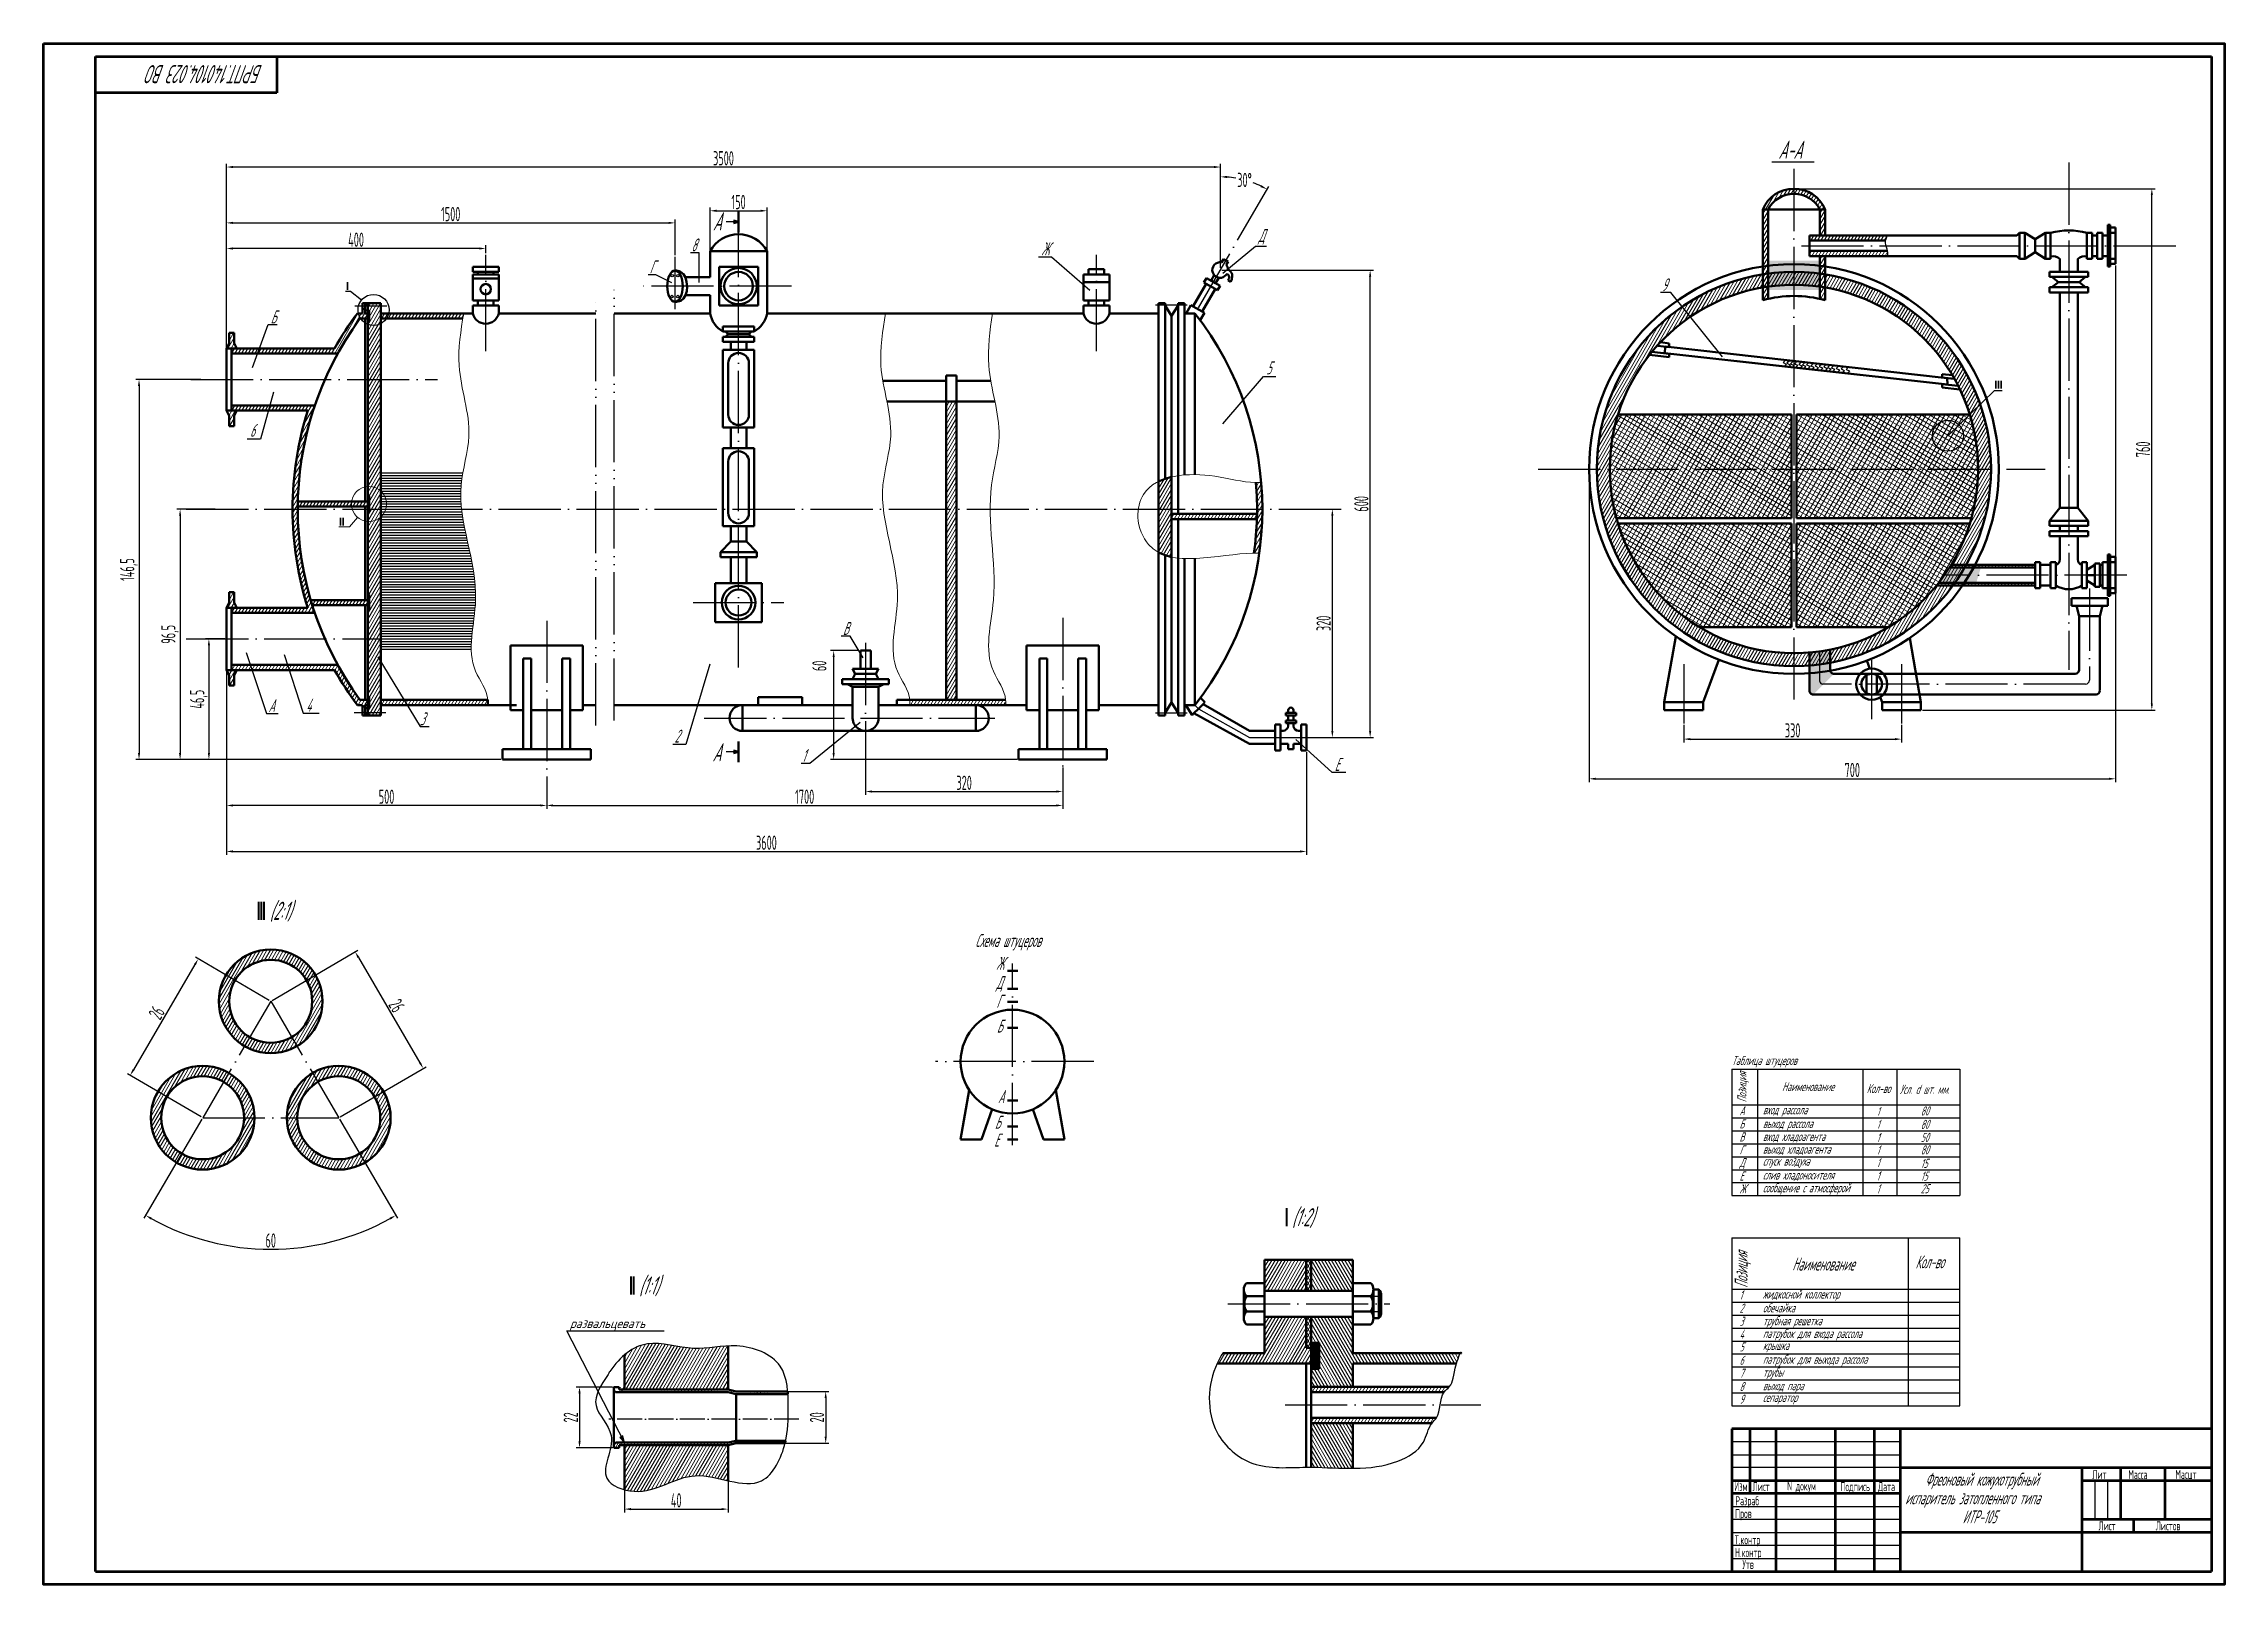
# Paper-space layout 'Испаритель' of a CAD drawing. Header units: millimetres. Extents: x 0 to 1386, y 0 to 594.
# Drawn here: x 0 to 841, y 0 to 594 of the extents above; entities that cross this region are included whole.
import ezdxf

# ---------------------------------------------------------------- set-up
doc = ezdxf.new("R2010")
doc.units = ezdxf.units.MM
doc.header["$PDMODE"] = 3
doc.header["$PDSIZE"] = 5
doc.linetypes.add('ACAD_ISO04W100', pattern=[30, 24, -3, 0, -3])
doc.linetypes.add('ACAD_ISO05W100', pattern=[33, 24, -3, 0, -3, 0, -3])
doc.layers.add('улицы', color=7, linetype='Continuous')
doc.styles.get("Standard").update_dxf_attribs({"font": 'romans.shx', "width": 0.5, "height": 5.5})
doc.styles.add('чертежный-2', font='geniso.shx', dxfattribs={"oblique": 20})
doc.dimstyles.new('DIN', dxfattribs={"dimtxt": 2.5, "dimasz": 2.5, "dimexe": 1.25, "dimexo": 0.625, "dimtad": 1, "dimtih": 1, "dimdec": 4, "dimdsep": 46, "dimlunit": 6, "dimtxsty": 'Standard', "dimcen": 2.5, "dimadec": 0, "dimazin": 0, "dimtfac": 1, "dimtdec": 4, "dimtmove": 0, "dimatfit": 3, "dimfxl": 0, "dimtvp": 1, "dimtolj": 1, "dimtzin": 0, "dimarcsym": 0})
pattern_1 = [(60, (0, -15.6214), (-0.9623707, 0.555625), [])]
pattern_2 = [(60, (-97.1383, 13.7377), (-0.9623707, 0.555625), [])]
pattern_3 = [(60, (-65.9137, -30.1554), (-0.9623707, 0.555625), [])]
pattern_4 = [(60, (281.1332, -3.9594), (-0.9623707, 0.555625), [])]
pattern_5 = [(120, (281.1332, -3.9594), (-0.9623707, -0.555625), [])]

psp = doc.layouts.new('Испаритель')

# ---------------------------------------------------------------- texts
at = {"oblique": 20, "width": 0.5}
for s, height, rotation, p in [('БРПТ.140104.023 ВО', 7, 180, (84.58667, 585.74238)), ('Позиция', 3.5, 90, (656.68544, 185.82388)), ('А', 3.5, 1, (654, 180.88313)), ('Б', 3.5, 1, (654, 175.77383)), ('1', 3.5, 1, (706.86505, 180.58025)), ('1', 3.5, 1, (706.86505, 175.59886)), ('80', 3.5, 1, (723.86505, 180.71754)), ('80', 3.5, 1, (723.86505, 175.55888)), ('В', 3.5, 1, (654, 170.72618)), ('1', 3.5, 1, (706.86505, 170.50044)), ('1', 3.5, 1, (706.86505, 165.70356)), ('50', 3.5, 1, (723.86505, 170.53012)), ('80', 3.5, 1, (723.86505, 165.7226)), ('1', 3.5, 1, (706.86505, 160.81034)), ('15', 3.5, 1, (723.86505, 160.52335)), ('Ж', 3.5, 1, (654, 150.68979)), ('1', 3.5, 1, (706.86505, 155.7223)), ('1', 3.5, 1, (706.86505, 150.74091)), ('25', 3.5, 1, (723.86505, 150.73266)), ('15', 3.5, 1, (723.86505, 155.58661)), ('Позиция', 5, 90, (657.14378, 114.29369)), ('1', 3.5, 1, (654, 109.82602)), ('2', 3.5, 1, (654, 104.71673)), ('3', 3.5, 1, (654, 99.66908)), ('8', 3.5, 1, (654, 74.47581)), ('7', 3.5, 1, (654, 79.63269)), ('9', 3.5, 1, (654, 69.62144))]:
    psp.add_text(s, height=height, rotation=rotation, dxfattribs=at).set_placement(p)
at = {"lineweight": -3, "oblique": 20, "width": 0.5}
for s, height, p in [('А-А', 7, (669.0164, 549.62158)), ('А', 7, (258.09584, 522.00093)), ('Д', 5, (468.47243, 517.5167)), ('Ж', 5, (384.80843, 512.37441)), ('Г', 5, (233.68455, 505.42546)), ('Б', 5, (87.5205, 486.13326)), ('В', 5, (308.21231, 366.05586)), ('А', 5, (86.73728, 336.3259)), ('А', 7, (257.93432, 317.30524)), ('Е', 5, (497.85327, 313.62658)), ('(2:1)', 7, (87.1249, 256.1941)), ('Схема штуцеров', 5, (359.27484, 245.75715)), ('Ж', 5, (367.365, 236.90134)), ('Д', 5, (367.365, 229.51946)), ('Г', 5, (367.41974, 222.31126)), ('Б', 5, (367.59352, 212.75824)), ('А', 5, (368.06014, 185.56241)), ('Б', 5, (366.8115, 175.662)), ('Е', 5, (366.55083, 168.80119)), ('(1:2)', 7, (481.35103, 138.05758)), ('(1:1)', 7, (229.55111, 111.74353))]:
    psp.add_text(s, height=height, dxfattribs=at).set_placement(p)
at = {"oblique": 20, "width": 0.5}
for s, height, p in [('8', 5, (249.7605, 513.88526)), ('9', 5, (624.02186, 498.53666)), ('5', 5, (471.50059, 466.48299)), ('6', 5, (79.55524, 442.39982)), ('4', 5, (101.17454, 336.43927)), ('3', 5, (145.05928, 331.15722)), ('2', 5, (243.29461, 324.52363)), ('1', 5, (292.42417, 317.06454)), ('Таблица штуцеров', 3.5, (651, 200.23947)), ('Наименование', 3.5, (670.39036, 190.14727)), ('Кол-во', 3.5, (703.03692, 189.41274)), ('Усл. d шт. мм.', 3.5, (715.77137, 189.12166)), ('вход рассола                                          ', 3.5, (663, 181.22203)), ('выход рассола', 3.5, (663, 175.90265)), ('Г', 3.5, (654, 165.73983)), ('вход хладоагента', 3.5, (663, 170.94252)), ('выход хладоагента', 3.5, (663, 166.04489)), ('Д', 3.5, (654, 160.84504)), ('спуск воздуха', 3.5, (663, 161.43974)), ('Е', 3.5, (654, 155.69211)), ('слив хладоносителя', 3.5, (663, 156.08163)), ('сообщение с атмосферой', 3.5, (663, 151.13112)), ('Кол-во', 5, (721.87758, 121.84914)), ('Наименование', 5, (674.32638, 120.97804)), ('жидкосной коллектор                                                     ', 3.5, (663, 110.16492)), ('обечайка', 3.5, (663, 104.84554)), ('трубная решетка', 3.5, (663, 99.88542)), ('5', 3.5, (654, 89.78793)), ('4', 3.5, (654, 94.68273)), ('патрубок для входа рассола', 3.5, (663, 94.98779)), ('крышка', 3.5, (663, 90.38264)), ('6', 3.5, (654, 84.63501)), ('патрубок для выхода рассола', 3.5, (663, 85.02453)), ('выход пара', 3.5, (663, 74.84651)), ('трубы', 3.5, (663, 80.07401)), ('сепаратор', 3.5, (663, 70.34863)), ('Фреоновый кожухотрубный ', 5, (725.60233, 38.04459)), ('испаритель затопленного типа', 5, (717.89457, 30.86737)), ('ИТР-105', 5, (740.01501, 23.54826))]:
    psp.add_text(s, height=height, dxfattribs=at).set_placement(p)
at = {"lineweight": 15, "width": 0.5}
for s, p in [(' Лит', (788.69284, 40.6489)), (' Масса', (802.54782, 40.58677)), ('Масшт', (822.07881, 40.66808)), ('Изм ', (651.96118, 35.97347)), ('Разраб    ', (652.41785, 30.4719)), ('Лист', (659.06927, 35.96194)), (' N докум', (671.01094, 36.18197)), ('Подпись', (692.94173, 35.94335)), ('Дата', (707.41123, 35.94335)), ('Пров      ', (652.31078, 25.55354)), ('Т.контр', (652.18776, 15.4254)), (' Лист', (791.06017, 20.81523)), (' Листов', (813.12624, 20.81523)), ('Н.контр', (652.25918, 10.50132)), (' Утв', (653.75901, 5.93405))]:
    psp.add_text(s, height=3.5, dxfattribs=at).set_placement(p)
at = {"layer": 'улицы', "style": 'чертежный-2', "oblique": 20}
psp.add_text('развальцевать', height=3.5361214, dxfattribs=at).set_placement((202.92169, 98.81745))

# ---------------------------------------------------------------- blocks, each defined once
blk = doc.blocks.new('*D10')
at = {"color": 0, "lineweight": -2}
for p, q in [((70.5, 476.31), (70.5, 526.14)), ((73, 524.89), (241, 524.89)), ((243.5, 512.39), (243.5, 526.14))]:
    blk.add_line(p, q, dxfattribs=at)
at = {"color": 0, "lineweight": 50}
for points in [[(73, 525.31), (73, 524.48), (70.5, 524.89)], [(241, 525.31), (241, 524.48), (243.5, 524.89)]]:
    blk.add_solid(points, dxfattribs=at)
at = {"layer": 'Defpoints', "color": 0, "lineweight": 50}
for p in [(243.5, 524.89), (243.5, 511.77), (70.5, 475.68)]:
    blk.add_point(p, dxfattribs=at)
at = {"color": 0, "lineweight": 25, "insert": (157, 528.27), "char_height": 5.5, "attachment_point": 5}
blk.add_mtext('\\A1;1500', dxfattribs=at)
blk = doc.blocks.new('*D11')
at = {"color": 0, "lineweight": -2}
for p, q in [((70.5, 476.93), (70.5, 516.26)), ((168, 515.01), (73, 515.01)), ((170.5, 513.24), (170.5, 516.26))]:
    blk.add_line(p, q, dxfattribs=at)
at = {"color": 0, "lineweight": 50}
for points in [[(73, 515.43), (73, 514.6), (70.5, 515.01)], [(168, 515.43), (168, 514.6), (170.5, 515.01)]]:
    blk.add_solid(points, dxfattribs=at)
at = {"layer": 'Defpoints', "color": 0, "lineweight": 50}
for p in [(70.5, 515.01), (170.5, 512.62), (70.5, 476.31)]:
    blk.add_point(p, dxfattribs=at)
at = {"color": 0, "lineweight": 25, "insert": (120.5, 518.39), "char_height": 5.5, "attachment_point": 5}
blk.add_mtext('\\A1;400', dxfattribs=at)
blk = doc.blocks.new('*D12')
at = {"color": 0, "lineweight": -2}
for p, q in [((257, 514.62), (257, 530.81)), ((279, 514.62), (279, 530.81)), ((259.5, 529.56), (276.5, 529.56))]:
    blk.add_line(p, q, dxfattribs=at)
at = {"color": 0, "lineweight": 50}
for points in [[(259.5, 529.97), (259.5, 529.14), (257, 529.56)], [(276.5, 529.97), (276.5, 529.14), (279, 529.56)]]:
    blk.add_solid(points, dxfattribs=at)
at = {"layer": 'Defpoints', "color": 0, "lineweight": 50}
for p in [(279, 529.56), (257, 514), (279, 514)]:
    blk.add_point(p, dxfattribs=at)
at = {"color": 0, "lineweight": 25, "insert": (268, 532.93), "char_height": 5.5, "attachment_point": 5}
blk.add_mtext('\\A1;150', dxfattribs=at)
blk = doc.blocks.new('*D13')
at = {"color": 0, "lineweight": -2}
for p, q in [((70.5, 476.93), (70.5, 547.67)), ((453.88, 507.6), (453.88, 547.67)), ((451.38, 546.42), (73, 546.42))]:
    blk.add_line(p, q, dxfattribs=at)
at = {"color": 0, "lineweight": 50}
for points in [[(73, 546.84), (73, 546.01), (70.5, 546.42)], [(451.38, 546.84), (451.38, 546.01), (453.88, 546.42)]]:
    blk.add_solid(points, dxfattribs=at)
at = {"layer": 'Defpoints', "color": 0, "lineweight": 50}
for p in [(70.5, 546.42), (453.88, 506.97), (70.5, 476.31)]:
    blk.add_point(p, dxfattribs=at)
at = {"color": 0, "lineweight": 25, "insert": (262.19, 549.8), "char_height": 5.5, "attachment_point": 5}
blk.add_mtext('\\A1;3500', dxfattribs=at)
blk = doc.blocks.new('*D14')
at = {"color": 0, "lineweight": -2}
for start, end in [(80.54535, 85.98626), (64.01374, 69.30635)]:
    blk.add_arc((453.88, 506.97), 35.69, start, end, dxfattribs=at)
at = {"color": 0, "lineweight": 50}
for points in [[(456.36, 542.16), (456.39, 543), (453.88, 542.67)], [(469.71, 539.43), (469.32, 538.69), (471.72, 537.89)]]:
    blk.add_solid(points, dxfattribs=at)
at = {"layer": 'Defpoints', "color": 0, "lineweight": 50}
for p in [(453.88, 555.75), (466.09, 540.51), (472.35, 538.97), (453.88, 506.97), (444, 489.87)]:
    blk.add_point(p, dxfattribs=at)
at = {"color": 0, "lineweight": 25, "insert": (463.12, 541.45), "char_height": 5.5, "attachment_point": 5}
blk.add_mtext('\\A1;30°', dxfattribs=at)
blk = doc.blocks.new('*D15')
at = {"color": 0, "lineweight": -2}
for p, q in [((69.87, 364.5), (62.49, 364.5)), ((63.74, 362), (63.74, 320.5)), ((176.38, 318), (62.49, 318))]:
    blk.add_line(p, q, dxfattribs=at)
at = {"color": 0, "lineweight": 50}
for points in [[(63.33, 362), (64.16, 362), (63.74, 364.5)], [(63.33, 320.5), (64.16, 320.5), (63.74, 318)]]:
    blk.add_solid(points, dxfattribs=at)
at = {"layer": 'Defpoints', "color": 0, "lineweight": 50}
for p in [(70.5, 364.5), (63.74, 318), (177, 318)]:
    blk.add_point(p, dxfattribs=at)
at = {"color": 0, "lineweight": 25, "insert": (59.85, 341.25), "char_height": 5.5, "attachment_point": 5, "rotation": 90}
blk.add_mtext('\\A1;46,5', dxfattribs=at)
blk = doc.blocks.new('*D16')
at = {"color": 0, "lineweight": -2}
for p, q in [((66.21, 414.5), (51.39, 414.5)), ((52.64, 412), (52.64, 320.5)), ((175.75, 318), (51.39, 318))]:
    blk.add_line(p, q, dxfattribs=at)
at = {"color": 0, "lineweight": 50}
for points in [[(52.22, 412), (53.05, 412), (52.64, 414.5)], [(52.22, 320.5), (53.05, 320.5), (52.64, 318)]]:
    blk.add_solid(points, dxfattribs=at)
at = {"layer": 'Defpoints', "color": 0, "lineweight": 50}
for p in [(66.83, 414.5), (52.64, 318), (176.38, 318)]:
    blk.add_point(p, dxfattribs=at)
at = {"color": 0, "lineweight": 25, "insert": (48.74, 366.25), "char_height": 5.5, "attachment_point": 5, "rotation": 90}
blk.add_mtext('\\A1;96,5', dxfattribs=at)
blk = doc.blocks.new('*D17')
at = {"color": 0, "lineweight": -2}
for p, q in [((60.64, 464.5), (35.54, 464.5)), ((36.79, 462), (36.79, 320.5)), ((175.12, 318), (35.54, 318))]:
    blk.add_line(p, q, dxfattribs=at)
at = {"color": 0, "lineweight": 50}
for points in [[(36.38, 462), (37.21, 462), (36.79, 464.5)], [(36.38, 320.5), (37.21, 320.5), (36.79, 318)]]:
    blk.add_solid(points, dxfattribs=at)
at = {"layer": 'Defpoints', "color": 0, "lineweight": 50}
for p in [(61.26, 464.5), (36.79, 318), (175.75, 318)]:
    blk.add_point(p, dxfattribs=at)
at = {"color": 0, "lineweight": 25, "insert": (32.89, 391.25), "char_height": 5.5, "attachment_point": 5, "rotation": 90}
blk.add_mtext('\\A1;146,5', dxfattribs=at)
blk = doc.blocks.new('*D18')
at = {"color": 0, "lineweight": -2}
for p, q in [((317, 318.42), (317, 304.41)), ((393, 314.95), (393, 304.41)), ((319.5, 305.66), (390.5, 305.66))]:
    blk.add_line(p, q, dxfattribs=at)
at = {"color": 0, "lineweight": 50}
for points in [[(319.5, 306.08), (319.5, 305.25), (317, 305.66)], [(390.5, 306.08), (390.5, 305.25), (393, 305.66)]]:
    blk.add_solid(points, dxfattribs=at)
at = {"layer": 'Defpoints', "color": 0, "lineweight": 50}
for p in [(317, 319.05), (393, 315.57), (393, 305.66)]:
    blk.add_point(p, dxfattribs=at)
at = {"color": 0, "lineweight": 25, "insert": (355, 309.04), "char_height": 5.5, "attachment_point": 5}
blk.add_mtext('\\A1;320', dxfattribs=at)
blk = doc.blocks.new('*D20')
at = {"color": 0, "lineweight": -2}
for p, q in [((194, 310.41), (194, 299.04)), ((393, 310.41), (393, 299.04)), ((196.5, 300.29), (390.5, 300.29))]:
    blk.add_line(p, q, dxfattribs=at)
at = {"color": 0, "lineweight": 50}
for points in [[(196.5, 300.71), (196.5, 299.88), (194, 300.29)], [(390.5, 300.71), (390.5, 299.88), (393, 300.29)]]:
    blk.add_solid(points, dxfattribs=at)
at = {"layer": 'Defpoints', "color": 0, "lineweight": 50}
for p in [(194, 311.03), (393, 311.03), (393, 300.29)]:
    blk.add_point(p, dxfattribs=at)
at = {"color": 0, "lineweight": 25, "insert": (293.5, 303.67), "char_height": 5.5, "attachment_point": 5}
blk.add_mtext('\\A1;1700', dxfattribs=at)
blk = doc.blocks.new('*D21')
at = {"color": 0, "lineweight": -2}
for p, q in [((70.5, 351.88), (70.5, 299.04)), ((194, 311.41), (194, 299.04)), ((191.5, 300.29), (73, 300.29))]:
    blk.add_line(p, q, dxfattribs=at)
at = {"color": 0, "lineweight": 50}
for points in [[(73, 300.71), (73, 299.88), (70.5, 300.29)], [(191.5, 300.71), (191.5, 299.88), (194, 300.29)]]:
    blk.add_solid(points, dxfattribs=at)
at = {"layer": 'Defpoints', "color": 0, "lineweight": 50}
for p in [(70.5, 352.5), (194, 312.04), (70.5, 300.29)]:
    blk.add_point(p, dxfattribs=at)
at = {"color": 0, "lineweight": 25, "insert": (132.25, 303.67), "char_height": 5.5, "attachment_point": 5}
blk.add_mtext('\\A1;500', dxfattribs=at)
blk = doc.blocks.new('*D22')
at = {"color": 0, "lineweight": -2}
for p, q in [((70.5, 351.88), (70.5, 281.31)), ((487, 320.88), (487, 281.31)), ((73, 282.56), (484.5, 282.56))]:
    blk.add_line(p, q, dxfattribs=at)
at = {"color": 0, "lineweight": 50}
for points in [[(73, 282.98), (73, 282.14), (70.5, 282.56)], [(484.5, 282.98), (484.5, 282.14), (487, 282.56)]]:
    blk.add_solid(points, dxfattribs=at)
at = {"layer": 'Defpoints', "color": 0, "lineweight": 50}
for p in [(70.5, 352.5), (487, 321.5), (487, 282.56)]:
    blk.add_point(p, dxfattribs=at)
at = {"color": 0, "lineweight": 25, "insert": (278.75, 285.94), "char_height": 5.5, "attachment_point": 5}
blk.add_mtext('\\A1;3600', dxfattribs=at)
blk = doc.blocks.new('*D24')
at = {"color": 0, "lineweight": -2}
for p, q in [((497.62, 414.5), (498.24, 414.5)), ((496.99, 329), (496.99, 412)), ((487.62, 326.5), (498.24, 326.5))]:
    blk.add_line(p, q, dxfattribs=at)
at = {"color": 0, "lineweight": 50}
for points in [[(496.58, 412), (497.41, 412), (496.99, 414.5)], [(496.58, 329), (497.41, 329), (496.99, 326.5)]]:
    blk.add_solid(points, dxfattribs=at)
at = {"layer": 'Defpoints', "color": 0, "lineweight": 50}
for p in [(496.99, 414.5), (496.99, 414.5), (487, 326.5)]:
    blk.add_point(p, dxfattribs=at)
at = {"color": 0, "lineweight": 25, "insert": (493.62, 370.5), "char_height": 5.5, "attachment_point": 5, "rotation": 90}
blk.add_mtext('\\A1;320', dxfattribs=at)
blk = doc.blocks.new('*D25')
at = {"color": 0, "lineweight": -2}
for p, q in [((454.4, 506.65), (512.82, 506.65)), ((511.57, 329), (511.57, 504.15)), ((487.62, 326.5), (512.82, 326.5))]:
    blk.add_line(p, q, dxfattribs=at)
at = {"color": 0, "lineweight": 50}
for points in [[(511.15, 504.15), (511.98, 504.15), (511.57, 506.65)], [(511.15, 329), (511.98, 329), (511.57, 326.5)]]:
    blk.add_solid(points, dxfattribs=at)
at = {"layer": 'Defpoints', "color": 0, "lineweight": 50}
for p in [(453.77, 506.65), (511.57, 506.65), (487, 326.5)]:
    blk.add_point(p, dxfattribs=at)
at = {"color": 0, "lineweight": 25, "insert": (508.19, 416.57), "char_height": 5.5, "attachment_point": 5, "rotation": 90}
blk.add_mtext('\\A1;600', dxfattribs=at)
blk = doc.blocks.new('*D26')
at = {"color": 0, "lineweight": -2}
for p, q in [((314.38, 360), (303.42, 360)), ((304.67, 357.5), (304.67, 320.5)), ((375.38, 318), (303.42, 318))]:
    blk.add_line(p, q, dxfattribs=at)
at = {"color": 0, "lineweight": 50}
for points in [[(304.26, 357.5), (305.09, 357.5), (304.67, 360)], [(304.26, 320.5), (305.09, 320.5), (304.67, 318)]]:
    blk.add_solid(points, dxfattribs=at)
at = {"layer": 'Defpoints', "color": 0, "lineweight": 50}
for p in [(315, 360), (304.67, 318), (376, 318)]:
    blk.add_point(p, dxfattribs=at)
at = {"color": 0, "lineweight": 25, "insert": (299.17, 354.09), "char_height": 5.5, "attachment_point": 5, "rotation": 90}
blk.add_mtext('\\A1;60', dxfattribs=at)
blk = doc.blocks.new('*D29')
at = {"color": 0, "lineweight": -2}
for p, q in [((632.5, 331.32), (632.5, 324.62)), ((716.5, 331.32), (716.5, 324.62)), ((635, 325.87), (714, 325.87))]:
    blk.add_line(p, q, dxfattribs=at)
at = {"color": 0, "lineweight": 50}
for points in [[(635, 326.28), (635, 325.45), (632.5, 325.87)], [(714, 326.28), (714, 325.45), (716.5, 325.87)]]:
    blk.add_solid(points, dxfattribs=at)
at = {"layer": 'Defpoints', "color": 0, "lineweight": 50}
for p in [(632.5, 331.95), (716.5, 331.95), (716.5, 325.87)]:
    blk.add_point(p, dxfattribs=at)
at = {"color": 0, "lineweight": 25, "insert": (674.5, 329.24), "char_height": 5.5, "attachment_point": 5}
blk.add_mtext('\\A1;330', dxfattribs=at)
blk = doc.blocks.new('*D30')
at = {"color": 0, "lineweight": -2}
for p, q in [((799, 508.46), (799, 309.32)), ((596, 429.38), (596, 309.32)), ((598.5, 310.57), (796.5, 310.57))]:
    blk.add_line(p, q, dxfattribs=at)
at = {"color": 0, "lineweight": 50}
for points in [[(598.5, 310.99), (598.5, 310.15), (596, 310.57)], [(796.5, 310.99), (796.5, 310.15), (799, 310.57)]]:
    blk.add_solid(points, dxfattribs=at)
at = {"layer": 'Defpoints', "color": 0, "lineweight": 50}
for p in [(799, 509.08), (596, 430), (799, 310.57)]:
    blk.add_point(p, dxfattribs=at)
at = {"color": 0, "lineweight": 25, "insert": (697.5, 313.95), "char_height": 5.5, "attachment_point": 5}
blk.add_mtext('\\A1;700', dxfattribs=at)
blk = doc.blocks.new('*D31')
at = {"color": 0, "lineweight": -2}
for p, q in [((675.62, 538.08), (814.27, 538.08)), ((813.02, 339.56), (813.02, 535.58)), ((724.62, 337.06), (814.27, 337.06))]:
    blk.add_line(p, q, dxfattribs=at)
at = {"color": 0, "lineweight": 50}
for points in [[(812.61, 535.58), (813.44, 535.58), (813.02, 538.08)], [(812.61, 339.56), (813.44, 339.56), (813.02, 337.06)]]:
    blk.add_solid(points, dxfattribs=at)
at = {"layer": 'Defpoints', "color": 0, "lineweight": 50}
for p in [(675, 538.08), (813.02, 538.08), (724, 337.06)]:
    blk.add_point(p, dxfattribs=at)
at = {"color": 0, "lineweight": 25, "insert": (809.65, 437.57), "char_height": 5.5, "attachment_point": 5, "rotation": 90}
blk.add_mtext('\\A1;760', dxfattribs=at)
blk = doc.blocks.new('*D32')
at = {"color": 0, "lineweight": -2}
for p, q in [((58.37, 238.96), (34.65, 198.39)), ((87.04, 225.1), (58.55, 241.75)), ((60.8, 180.2), (32.31, 196.86))]:
    blk.add_line(p, q, dxfattribs=at)
at = {"color": 0, "lineweight": 50}
for points in [[(58.01, 239.17), (58.73, 238.75), (59.63, 241.12)], [(34.29, 198.6), (35.01, 198.18), (33.39, 196.23)]]:
    blk.add_solid(points, dxfattribs=at)
at = {"layer": 'Defpoints', "color": 0, "lineweight": 50}
for p in [(87.58, 224.78), (33.39, 196.23), (61.34, 179.89)]:
    blk.add_point(p, dxfattribs=at)
at = {"color": 0, "lineweight": 25, "insert": (43.6, 220.38), "char_height": 5.5, "attachment_point": 5, "rotation": 59.69046}
blk.add_mtext('\\A1;26', dxfattribs=at)
blk = doc.blocks.new('*D33')
at = {"color": 0, "lineweight": -2}
for p, q in [((88.12, 225.1), (121.24, 244.46)), ((121.42, 241.67), (145.14, 201.09)), ((114.36, 180.2), (147.48, 199.56))]:
    blk.add_line(p, q, dxfattribs=at)
at = {"color": 0, "lineweight": 50}
for points in [[(121.78, 241.88), (121.06, 241.46), (120.16, 243.82)], [(145.5, 201.3), (144.78, 200.88), (146.4, 198.93)]]:
    blk.add_solid(points, dxfattribs=at)
at = {"layer": 'Defpoints', "color": 0, "lineweight": 50}
for p in [(87.58, 224.78), (146.4, 198.93), (113.82, 179.89)]:
    blk.add_point(p, dxfattribs=at)
at = {"color": 0, "lineweight": 25, "insert": (136.19, 223.08), "char_height": 5.5, "attachment_point": 5, "rotation": 300.30954}
blk.add_mtext('\\A1;26', dxfattribs=at)
blk = doc.blocks.new('*D35')
at = {"color": 0, "lineweight": -2}
for p, q in [((61.02, 179.35), (38.71, 141.18)), ((114.14, 179.35), (136.45, 141.18))]:
    blk.add_line(p, q, dxfattribs=at)
blk.add_arc((87.58, 224.78), 95.59, 241.18903, 298.81097, dxfattribs=at)
at = {"color": 0, "lineweight": 50}
for points in [[(41.31, 140.66), (41.72, 141.39), (39.34, 142.26)], [(133.44, 141.39), (133.85, 140.66), (135.82, 142.26)]]:
    blk.add_solid(points, dxfattribs=at)
at = {"layer": 'Defpoints', "color": 0, "lineweight": 50}
for p in [(87.58, 224.78), (87.58, 224.78), (61.34, 179.89), (113.82, 179.89), (70.81, 130.68)]:
    blk.add_point(p, dxfattribs=at)
at = {"color": 0, "lineweight": 25, "insert": (87.58, 132.57), "char_height": 5.5, "attachment_point": 5}
blk.add_mtext('\\A1;60', dxfattribs=at)
blk = doc.blocks.new('*D46')
at = {"color": 0, "lineweight": -2}
for p, q in [((223.96, 53.06), (223.96, 27.76)), ((263.96, 53.06), (263.96, 27.76)), ((226.46, 29.01), (261.46, 29.01))]:
    blk.add_line(p, q, dxfattribs=at)
at = {"color": 0, "lineweight": 50}
for points in [[(226.46, 29.43), (226.46, 28.6), (223.96, 29.01)], [(261.46, 29.43), (261.46, 28.6), (263.96, 29.01)]]:
    blk.add_solid(points, dxfattribs=at)
at = {"layer": 'Defpoints', "color": 0, "lineweight": 50}
for p in [(223.96, 53.69), (263.96, 53.69), (263.96, 29.01)]:
    blk.add_point(p, dxfattribs=at)
at = {"color": 0, "lineweight": 25, "insert": (243.96, 32.39), "char_height": 5.5, "attachment_point": 5}
blk.add_mtext('\\A1;40', dxfattribs=at)
blk = doc.blocks.new('*D48')
at = {"color": 0, "lineweight": -2}
for p, q in [((219.33, 76.09), (205.42, 76.09)), ((206.67, 73.59), (206.67, 55.19)), ((219.33, 52.69), (205.42, 52.69))]:
    blk.add_line(p, q, dxfattribs=at)
at = {"color": 0, "lineweight": 50}
for points in [[(206.25, 73.59), (207.09, 73.59), (206.67, 76.09)], [(206.25, 55.19), (207.09, 55.19), (206.67, 52.69)]]:
    blk.add_solid(points, dxfattribs=at)
at = {"layer": 'Defpoints', "color": 0, "lineweight": 50}
for p in [(219.96, 76.09), (206.67, 52.69), (219.96, 52.69)]:
    blk.add_point(p, dxfattribs=at)
at = {"color": 0, "lineweight": 25, "insert": (203.29, 64.39), "char_height": 5.5, "attachment_point": 5, "rotation": 90}
blk.add_mtext('\\A1;22', dxfattribs=at)
blk = doc.blocks.new('*D50')
at = {"color": 0, "lineweight": -2}
for p, q in [((283.72, 74.39), (302.86, 74.39)), ((301.61, 71.89), (301.61, 56.89)), ((283.72, 54.39), (302.86, 54.39))]:
    blk.add_line(p, q, dxfattribs=at)
at = {"color": 0, "lineweight": 50}
for points in [[(301.19, 71.89), (302.02, 71.89), (301.61, 74.39)], [(301.19, 56.89), (302.02, 56.89), (301.61, 54.39)]]:
    blk.add_solid(points, dxfattribs=at)
at = {"layer": 'Defpoints', "color": 0, "lineweight": 50}
for p in [(283.1, 74.39), (283.1, 54.39), (301.61, 54.39)]:
    blk.add_point(p, dxfattribs=at)
at = {"color": 0, "lineweight": 25, "insert": (298.23, 64.39), "char_height": 5.5, "attachment_point": 5, "rotation": 90}
blk.add_mtext('\\A1;20', dxfattribs=at)

# ---------------------------------------------------------------- dimensions: what is measured, and where the dimension line sits
at = {"lineweight": 25}
dim = psp.add_angular_dim_2l(base=(466.08528, 540.51465), line1=((472.34931, 538.96766), (444, 489.86522)), line2=((453.877, 506.97263), (453.877, 555.74884)), dimstyle='DIN', dxfattribs=at)
dim.commit()
dim.dimension.update_dxf_attribs({"geometry": '*D14', "text_midpoint": (463.11545, 541.45104)})
for base, p1, p2, text, picture, middle in [((70.5, 546.42483), (453.877, 506.97269), (70.5, 476.30558), '3500', '*D13', (262.1885, 546.42483)), ((279, 529.55617), (257, 514), (279, 514), '150', '*D12', (268, 529.55617)), ((70.5, 515.0122), (170.5, 512.61838), (70.5, 476.30558), '400', '*D11', (120.5, 515.0122)), ((487, 282.56116), (70.5, 352.5), (487, 321.5002), '3600', '*D22', (278.75, 282.56116)), ((393, 305.66296), (317, 319.04527), (393, 315.57009), '320', '*D18', (355, 305.66296)), ((393, 300.29337), (194, 311.03388), (393, 311.03388), '1700', '*D20', (293.5, 300.29337))]:
    dim = psp.add_linear_dim(base=base, p1=p1, p2=p2, text=text, dimstyle='DIN', dxfattribs=at)
    dim.commit()
    dim.dimension.update_dxf_attribs({"geometry": picture, "text_midpoint": middle, "dimtype": 160})
dim = psp.add_linear_dim(base=(243.5, 524.89325), p1=(70.5, 475.68058), p2=(243.5, 511.76675), text='1500', dimstyle='DIN', override={"dimjust": 0, "dimtih": 0}, dxfattribs=at)
dim.commit()
dim.dimension.update_dxf_attribs({"geometry": '*D10', "text_midpoint": (157, 524.89325), "dimtype": 160})
for base, p1, p2, text, override, picture, middle in [((813.0231, 538.08329), (724, 337.05504), (675, 538.08329), '760', {"dimtad": 1, "dimtih": 0}, '*D31', (809.6481, 437.56917)), ((511.5656, 506.64779), (487, 326.5), (453.7732, 506.64779), '600', {"dimtad": 1, "dimtih": 0}, '*D25', (508.1906, 416.5739)), ((206.66992, 52.68765), (219.95762, 76.08765), (219.95762, 52.68765), '22', {"dimtih": 0}, '*D48', (203.29492, 64.38765))]:
    dim = psp.add_linear_dim(base=base, p1=p1, p2=p2, angle=90, text=text, dimstyle='DIN', override=override, dxfattribs=at)
    dim.commit()
    dim.dimension.update_dxf_attribs({"geometry": picture, "text_midpoint": middle})
for base, p1, p2, text, picture, middle in [((799, 310.57118), (596, 430), (799, 509.0833), '700', '*D30', (697.5, 313.94618)), ((70.5, 300.29337), (194, 312.0354), (70.5, 352.5), '500', '*D21', (132.25, 303.66837)), ((716.5, 325.86798), (632.5, 331.94823), (716.5, 331.94823), '330', '*D29', (674.5, 329.24298))]:
    dim = psp.add_linear_dim(base=base, p1=p1, p2=p2, text=text, dimstyle='DIN', dxfattribs=at)
    dim.commit()
    dim.dimension.update_dxf_attribs({"geometry": picture, "text_midpoint": middle})
for base, p1, p2, picture, middle in [((36.79214, 318), (61.26105, 464.5), (175.75, 318), '*D17', (36.79214, 391.25)), ((52.63591, 318), (66.83262, 414.5), (176.375, 318), '*D16', (52.63591, 366.25)), ((63.7444, 318), (70.5, 364.5), (177, 318), '*D15', (63.7444, 341.25))]:
    dim = psp.add_linear_dim(base=base, p1=p1, p2=p2, angle=90, dimstyle='DIN', override={"dimtad": 3, "dimtih": 0, "dimtoh": 0}, dxfattribs=at)
    dim.commit()
    dim.dimension.update_dxf_attribs({"geometry": picture, "text_midpoint": middle, "dimtype": 160})
for base, p1, p2, text, override, picture, middle in [((496.99349, 414.5), (487, 326.5), (496.99349, 414.5), '320', {"dimtih": 0}, '*D24', (496.99349, 370.5)), ((304.67419, 318), (315, 360), (376, 318), '60', {"dimtad": 0, "dimjust": 1, "dimtih": 0}, '*D26', (304.67419, 354.08929))]:
    dim = psp.add_linear_dim(base=base, p1=p1, p2=p2, angle=90, text=text, dimstyle='DIN', override=override, dxfattribs=at)
    dim.commit()
    dim.dimension.update_dxf_attribs({"geometry": picture, "text_midpoint": middle, "dimtype": 160})
for p2, distance, picture, middle in [((113.82391, 179.88878), 37.73418, '*D33', (136.19248, 223.0815)), ((61.33809, 179.88878), -32.37521, '*D32', (43.59598, 220.37698))]:
    dim = psp.add_aligned_dim(p1=(87.581, 224.78098), p2=p2, distance=distance, text='26', dimstyle='DIN', override={"dimtih": 0}, dxfattribs=at)
    dim.commit()
    dim.dimension.update_dxf_attribs({"geometry": picture, "text_midpoint": middle})
dim = psp.add_angular_dim_2l(base=(70.81299, 130.67618), line1=((87.581, 224.78098), (61.33809, 179.88878)), line2=((87.581, 224.78098), (113.82391, 179.88878)), text='60', dimstyle='DIN', dxfattribs=at)
dim.commit()
dim.dimension.update_dxf_attribs({"geometry": '*D35', "text_midpoint": (87.581, 132.56895)})
dim = psp.add_linear_dim(base=(301.60568, 54.38765), p1=(283.09938, 74.38765), p2=(283.09938, 54.38765), angle=90, dimstyle='DIN', override={"dimtih": 0}, dxfattribs=at)
dim.commit()
dim.dimension.update_dxf_attribs({"geometry": '*D50', "text_midpoint": (298.23068, 64.38765)})
dim = psp.add_linear_dim(base=(263.95759, 29.01353), p1=(223.95762, 53.68765), p2=(263.95759, 53.68765), dimstyle='DIN', dxfattribs=at)
dim.commit()
dim.dimension.update_dxf_attribs({"geometry": '*D46', "text_midpoint": (243.95761, 32.38853)})

# ---------------------------------------------------------------- hatches: boundary and pattern name
at = {"lineweight": 20}
h = psp.add_hatch(dxfattribs=at)
h.set_pattern_fill('ANSI31', color=256, scale=0.35, angle=15, style=0)
h.set_pattern_definition(pattern_1)
h.paths.add_polyline_path([(663, 530.08329), (665, 530.08329, -0.59999999), (685, 530.08329), (687, 530.08329, 0.666666667)])
h = psp.add_hatch(dxfattribs=at)
h.set_pattern_fill('ANSI31', color=256, scale=0.35, angle=15, style=0)
h.set_pattern_definition(pattern_1)
h.paths.add_polyline_path([(665, 530.08329), (663, 530.08329), (663, 495.08329, -0.011454371), (665, 495.58735)])
h = psp.add_hatch(dxfattribs=at)
h.set_pattern_fill('ANSI31', color=256, scale=0.35, angle=15, style=0)
h.set_pattern_definition(pattern_1)
h.paths.add_polyline_path([(687, 530.08329), (685, 530.08329), (685, 520.08329), (687, 520.08329)])
h = psp.add_hatch(dxfattribs=at)
h.set_pattern_fill('ANSI31', color=256, scale=0.35, angle=15, style=0)
h.set_pattern_definition(pattern_1)
h.paths.add_polyline_path([(710.87997, 520.08329), (681, 520.08329), (681, 518.08329), (710.13256, 518.08329)])
h = psp.add_hatch(dxfattribs=at)
h.set_pattern_fill('ANSI31', color=256, scale=0.35, angle=15, style=0)
h.set_pattern_definition(pattern_1)
h.paths.add_polyline_path([(710.87443, 514.08329), (681, 514.08329), (681, 512.08329), (710.8584, 512.08329)])
h = psp.add_hatch(dxfattribs=at)
h.set_pattern_fill('ANSI31', color=256, scale=0.35, angle=15, style=0)
edge = h.paths.add_edge_path(flags=16)
edge.add_arc((675, 430), 71, 0, 360)
edge = h.paths.add_edge_path()
edge.add_arc((675, 430), 76, 0, 360)
at = {"lineweight": 50, "true_color": 0xffffff}
for points in [[(685, 510.38747), (665, 510.38747), (665, 498.96443), (685, 498.96443)], [(735.02769, 392.0833), (733.16733, 389.0833), (730.7882, 386.0833), (745.29927, 386.0833), (747.11096, 392.0833)]]:
    psp.add_hatch(color=7, dxfattribs=at).paths.add_polyline_path(points)
at = {"lineweight": 20}
h = psp.add_hatch(dxfattribs=at)
h.set_pattern_fill('ANSI31', color=256, scale=0.35, angle=15, style=0)
h.set_pattern_definition(pattern_1)
h.paths.add_polyline_path([(687, 512.08329), (685, 512.08329), (685, 495.58735, -0.011454371), (687, 495.08329)])
h = psp.add_hatch(dxfattribs=at)
h.set_pattern_fill('ANSI31', color=256, scale=0.35, angle=15, style=0)
h.paths.add_polyline_path([(72.5, 476.5), (72.5, 474.5), (113.40511, 474.5, -0.032157298), (122, 488), (124, 488), (125, 488), (125, 490), (124, 490), (124, 494), (123, 494), (123, 490), (121, 490, 0.031841107), (112.23481, 476.5)])
h = psp.add_hatch(dxfattribs=at)
h.set_pattern_fill('ANSI31', color=256, scale=0.35, angle=15, style=0)
h.paths.add_polyline_path([(125, 492.91771), (124, 492.91771), (124, 490), (125, 490), (125, 491)])
h.paths.add_polyline_path([(125, 494), (124, 494), (124, 492.91771), (125, 492.91771)])
h = psp.add_hatch(dxfattribs=at)
h.set_pattern_fill('ANSI31', color=256, scale=0.35, angle=75, style=0)
h.paths.add_polyline_path([(125, 492.91771), (124, 492.91771), (124, 490), (125, 490), (125, 491)])
h.paths.add_polyline_path([(125, 494), (124, 494), (124, 492.91771), (125, 492.91771)])
h = psp.add_hatch(dxfattribs=at)
h.set_pattern_fill('ANSI31', color=256, scale=0.35, angle=15, style=0)
h.paths.add_polyline_path([(125, 494), (125, 335), (130, 335), (130, 494)])
h = psp.add_hatch(dxfattribs=at)
h.set_pattern_fill('ANSI31', color=256, scale=0.35, angle=15, style=0)
edge = h.paths.add_edge_path()
edge.add_line((130, 490), (130, 488))
edge.add_line((130, 488), (161.67155, 488))
edge.add_spline(control_points=[(161.67155, 488), (161.78001, 488.66665), (161.89001, 489.33333), (162, 490)], knot_values=[0, 0, 0, 0, 2.005144653, 2.005144653, 2.005144653, 2.005144653], degree=3, periodic=0)
edge.add_line((162, 490), (130, 490))
h = psp.add_hatch(dxfattribs=at)
h.set_pattern_fill('ANSI31', color=256, scale=0.35, angle=15, style=0)
h.paths.add_polyline_path([(73.5, 478.5), (73.5, 482.5), (71.5, 482.5), (71.5, 478.5), (70.5, 476.5), (74.5, 476.5)])
h = psp.add_hatch(dxfattribs=at)
h.set_pattern_fill('ANSI31', color=256, scale=0.35, angle=15, style=0)
h.paths.add_polyline_path([(101.84218, 452.5, 0.0764219), (96, 414.5), (98, 414.5, -0.081922177), (104.59806, 454.5), (72.5, 454.5), (72.5, 452.5), (74.5, 452.5)])
h.paths.add_polyline_path([(98, 414.5), (96, 414.5, 0.0764219), (101.84218, 376.5), (72.5, 376.5), (72.5, 374.5), (104.59806, 374.5, -0.081922177)])
h = psp.add_hatch(dxfattribs=at)
h.set_pattern_fill('ANSI31', color=256, scale=0.35, angle=15, style=0)
h.paths.add_polyline_path([(348, 341), (352, 341), (352, 414.5), (348, 414.5)])
h.paths.add_polyline_path([(348, 414.5), (352, 414.5), (352, 456), (348, 456)])
h = psp.add_hatch(dxfattribs=at)
h.set_pattern_fill('ANSI31', color=256, scale=0.35, angle=15, style=0)
h.paths.add_polyline_path([(73.5, 450.5), (74.5, 452.5), (70.5, 452.5), (71.5, 450.5), (71.5, 446.5), (73.5, 446.5)])
h = psp.add_hatch(dxfattribs=at)
h.set_pattern_fill('ANSI37', color=256, scale=0.5, angle=15, style=0)
h.paths.add_polyline_path([(674, 451), (607.1767, 451, 0.075207907), (604, 430), (674, 430)])
h.paths.add_polyline_path([(674, 430), (604, 430, 0.067830536), (606.58947, 411), (674, 411)])
h = psp.add_hatch(dxfattribs=at)
h.set_pattern_fill('ANSI37', color=256, scale=0.5, angle=15, style=0)
h.paths.add_polyline_path([(742.8233, 451), (676, 451), (676, 430), (746, 430, 0.075207907)])
h.paths.add_polyline_path([(746, 430), (676, 430), (676, 411), (743.41053, 411, 0.067830536)])
h = psp.add_hatch(dxfattribs=at)
h.set_pattern_fill('ANSI31', color=256, scale=0.35, angle=15, style=0)
edge = h.paths.add_edge_path()
edge.add_spline(control_points=[(435, 426.96065), (433.21624, 426.55068), (431.52912, 425.98446), (430, 425.23358)], knot_values=[71.127764536, 71.127764536, 71.127764536, 71.127764536, 76.275084657, 76.275084657, 76.275084657, 76.275084657], degree=3, periodic=0)
edge.add_line((430, 425.23358), (430, 397.83101))
edge.add_line((430, 397.83101), (432.5, 396.74414))
edge.add_line((432.5, 396.74414), (435, 396.06616))
edge.add_line((435, 396.06616), (435, 426.96065))
h = psp.add_hatch(dxfattribs=at)
h.set_pattern_fill('ANSI31', color=256, scale=0.35, angle=15, style=0)
edge = h.paths.add_edge_path()
edge.add_spline(control_points=[(469.51196, 424.79856), (468.81345, 424.7906), (468.11493, 424.78265), (467.42396, 424.79856)], knot_values=[107.342282298, 107.342282298, 107.342282298, 107.342282298, 109.430289892, 109.430289892, 109.430289892, 109.430289892], degree=3, periodic=0)
edge.add_arc((360.14372, 414.0413), 107.81822, 0.24376131, 5.72605692, ccw=False)
edge.add_line((467.96096, 414.5), (470, 414.5))
edge.add_arc((360.57982, 414.47556), 109.42018, 0.01279885, 5.41349502)
edge = h.paths.add_edge_path()
edge.add_arc((347.37981, 414.5), 122.62019, 359.78781062, 360)
edge.add_line((470, 414.5), (467.96096, 414.5))
edge.add_arc((360.14372, 414.0413), 107.81822, -8.79187822, 0.24376131, ccw=False)
edge.add_spline(control_points=[(466.69508, 397.56174), (467.36576, 397.57123), (468.02531, 397.56648), (468.68486, 397.56174)], knot_values=[0, 0, 0, 0, 1.989778553, 1.989778553, 1.989778553, 1.989778553], degree=3, periodic=0)
edge.add_arc((360.57982, 414.47556), 109.42018, 351.10774897, 359.77501176)
h = psp.add_hatch(dxfattribs=at)
h.set_pattern_fill('ANSI31', color=256, scale=0.35, angle=15, style=0)
h.paths.add_polyline_path([(98.03614, 417.5, 0.004015135), (98.00401, 415.5), (125, 415.5), (125, 417.5)])
h = psp.add_hatch(dxfattribs=at)
h.set_pattern_fill('ANSI31', color=256, scale=0.35, angle=15, style=0)
h.paths.add_polyline_path([(467.90936, 412.6745), (435, 412.6745), (435, 410.67451), (467.90936, 410.67451)])
h = psp.add_hatch(dxfattribs=at)
h.set_pattern_fill('ANSI37', color=256, scale=0.5, angle=15, style=0)
h.paths.add_polyline_path([(674, 409), (607.1767, 409, 0.185419544), (638.6682, 369), (674, 369)])
h = psp.add_hatch(dxfattribs=at)
h.set_pattern_fill('ANSI37', color=256, scale=0.5, angle=15, style=0)
h.paths.add_polyline_path([(742.8233, 409), (676, 409), (676, 369), (711.25914, 369), (713.61979, 370.42222, 0.175623862)])
at = {"lineweight": 50, "true_color": 0xffffff}
h = psp.add_hatch(color=7, dxfattribs=at)
h.paths.add_polyline_path([(747.11096, 392.0833), (735.02769, 392.0833), (735.64781, 393.0833), (747.11096, 393.0833)], flags=17)
edge = h.paths.add_edge_path(flags=17)
edge.add_line((747.11096, 392.0833), (735.02769, 392.0833))
edge.add_line((745.29927, 386.0833), (747.11096, 392.0833))
edge.add_line((745.29927, 386.0833), (730.7882, 386.0833))
edge.add_line((730.7882, 386.0833), (733.16733, 389.0833))
edge.add_line((735.02769, 392.0833), (733.16733, 389.0833))
edge = h.paths.add_edge_path()
edge.add_line((735.64781, 393.0833), (747.11096, 393.0833))
edge.add_line((735.02769, 392.0833), (735.64781, 393.0833))
edge.add_line((735.02769, 392.0833), (733.16733, 389.0833))
edge.add_line((733.16733, 389.0833), (730.7882, 386.0833))
edge.add_line((729.98627, 385.0833), (730.7882, 386.0833))
edge.add_line((729.98627, 385.0833), (745.29927, 385.0833))
edge.add_line((745.29927, 386.0833), (745.29927, 385.0833))
edge.add_line((745.29927, 386.0833), (747.11096, 392.0833))
edge.add_line((747.11096, 393.0833), (747.11096, 392.0833))
h.paths.add_polyline_path([(745.29927, 386.0833), (745.29927, 385.0833), (729.98627, 385.0833), (730.7882, 386.0833)], flags=17)
at = {"lineweight": 20}
h = psp.add_hatch(dxfattribs=at)
h.set_pattern_fill('ANSI31', color=256, scale=0.35, angle=15, style=0)
h.paths.add_polyline_path([(768, 393.0833), (744.84381, 393.0833, -0.003593203), (744.30602, 392.0833), (768, 392.0833)])
h.paths.add_polyline_path([(744.84381, 393.0833), (741.4316, 393.0833, -0.003779305), (740.86595, 392.0833), (744.30602, 392.0833, 0.003593203)])
h.paths.add_polyline_path([(741.4316, 393.0833), (735.64781, 393.0833, -0.004143272), (735.02769, 392.0833), (740.86595, 392.0833, 0.003779305)])
h.paths.add_polyline_path([(740.66828, 386.0833), (737.0268, 386.0833, -0.004053988), (736.30653, 385.0833), (739.98838, 385.0833, 0.003826767)])
h.paths.add_polyline_path([(768, 386.0833), (740.66828, 386.0833, -0.003826767), (739.98838, 385.0833), (768, 385.0833)])
h.paths.add_polyline_path([(737.0268, 386.0833), (730.7882, 386.0833, -0.004513583), (729.98627, 385.0833), (736.30653, 385.0833, 0.004053988)])
h = psp.add_hatch(dxfattribs=at)
h.set_pattern_fill('ANSI31', color=256, scale=0.35, angle=15, style=0)
h.paths.add_polyline_path([(71.5, 382.5), (73.5, 382.5), (73.5, 378.5), (74.5, 376.5), (70.5, 376.5), (71.5, 378.5)])
h = psp.add_hatch(dxfattribs=at)
h.set_pattern_fill('ANSI31', color=256, scale=0.35, angle=15, style=0)
h.paths.add_polyline_path([(103.01895, 379.5, 0.004193643), (103.62285, 377.5), (125, 377.5), (125, 379.5)])
h = psp.add_hatch(dxfattribs=at)
h.set_pattern_fill('ANSI31', color=256, scale=0.35, angle=15, style=0)
h.paths.add_polyline_path([(112.23481, 352.5, 0.031841107), (121, 339), (123, 339), (123, 335), (124, 335), (124, 339), (125, 339), (125, 341), (124, 341), (122, 341, -0.032157298), (113.40511, 354.5), (72.5, 354.5), (72.5, 352.5), (74.5, 352.5)])
at = {"lineweight": 50, "true_color": 0xffffff}
h = psp.add_hatch(color=7, dxfattribs=at)
edge = h.paths.add_edge_path()
edge.add_line((681, 344.55504), (681, 359.25398))
edge.add_line((681, 359.25398), (685, 359.70775))
edge.add_line((685, 359.70775), (688.99999, 360.39396))
edge.add_line((688.99999, 360.39396), (688.99999, 352.55504))
edge.add_arc((690.44521, 352.50025), 1.44625, 177.82893342, 272.17106658)
edge.add_line((690.49999, 351.05504), (682.5, 343.05504))
edge.add_arc((682.42012, 344.47516), 1.42236, 176.78046186, 273.21953814, ccw=False)
at = {"lineweight": 20}
h = psp.add_hatch(dxfattribs=at)
h.set_pattern_fill('ANSI31', color=256, scale=0.35, angle=15, style=0)
h.paths.add_polyline_path([(74.5, 352.5), (70.5, 352.5), (71.5, 350.5), (71.5, 346.5), (73.5, 346.5), (73.5, 350.5)])
h = psp.add_hatch(dxfattribs=at)
h.set_pattern_fill('ANSI31', color=256, scale=0.35, angle=75, style=0)
h.paths.add_polyline_path([(125, 339), (124, 339), (124, 335), (125, 335)])
h = psp.add_hatch(dxfattribs=at)
h.set_pattern_fill('ANSI31', color=256, scale=0.35, angle=15, style=0)
h.paths.add_polyline_path([(125, 339), (124, 339), (124, 335), (125, 335)])
h = psp.add_hatch(dxfattribs=at)
h.set_pattern_fill('ANSI31', color=256, scale=0.35, angle=15, style=0)
h.paths.add_polyline_path([(171.33032, 339), (171.33032, 341), (130, 341), (130, 339)])
h = psp.add_hatch(dxfattribs=at)
h.set_pattern_fill('ANSI31', color=256, scale=0.35, angle=15, style=0)
edge = h.paths.add_edge_path()
edge.add_line((370.81251, 341), (334, 341))
edge.add_spline(control_points=[(334, 341), (334.04811, 340.34308), (334.02405, 339.67154), (334, 339)], knot_values=[150.893653283, 150.893653283, 150.893653283, 150.893653283, 152.893653283, 152.893653283, 152.893653283, 152.893653283], degree=3, periodic=0)
edge.add_line((334, 339), (370.81251, 339))
edge.add_line((370.81251, 339), (370.81251, 341))
h = psp.add_hatch(dxfattribs=at)
h.set_pattern_fill('ANSI31', color=256, scale=0.35, angle=15, style=0)
h.set_pattern_definition(pattern_2)
edge = h.paths.add_edge_path()
edge.add_arc((87.581, 224.78098), 20, 0, 360)
edge = h.paths.add_edge_path(flags=16)
edge.add_arc((87.581, 224.78098), 16, 0, 360)
h = psp.add_hatch(dxfattribs=at)
h.set_pattern_fill('ANSI31', color=256, scale=0.35, angle=15, style=0)
h.set_pattern_definition(pattern_2)
edge = h.paths.add_edge_path()
edge.add_arc((61.33809, 179.88878), 20, 0, 360)
edge = h.paths.add_edge_path(flags=16)
edge.add_arc((61.33809, 179.88878), 16, 0, 360)
h = psp.add_hatch(dxfattribs=at)
h.set_pattern_fill('ANSI31', color=256, scale=0.35, angle=15, style=0)
h.set_pattern_definition(pattern_2)
edge = h.paths.add_edge_path()
edge.add_arc((113.82391, 179.88878), 20, 0, 360)
edge = h.paths.add_edge_path(flags=16)
edge.add_arc((113.82391, 179.88878), 16, 0, 360)
h = psp.add_hatch(dxfattribs=at)
h.set_pattern_fill('ANSI31', color=256, scale=0.35, angle=15, style=0)
h.set_pattern_definition(pattern_4)
h.paths.add_polyline_path([(486.85636, 125.15669), (470.85636, 125.15669), (470.85636, 113.15669), (486.85636, 113.15669)])
h = psp.add_hatch(dxfattribs=at)
h.set_pattern_fill('ANSI31', color=256, scale=0.35, angle=15, style=0)
h.set_pattern_definition(pattern_4)
h.paths.add_polyline_path([(488.85636, 125.15669), (486.85636, 125.15669), (486.85636, 113.15669), (488.85636, 113.15669)])
h = psp.add_hatch(dxfattribs=at)
h.set_pattern_fill('ANSI31', color=256, scale=0.35, angle=75, style=0)
h.set_pattern_definition(pattern_5)
h.paths.add_polyline_path([(488.85636, 125.15669), (488.85636, 113.15669), (486.85636, 113.15669), (486.85636, 125.15669)])
h = psp.add_hatch(dxfattribs=at)
h.set_pattern_fill('ANSI31', color=256, scale=0.35, angle=75, style=0)
h.set_pattern_definition(pattern_5)
h.paths.add_polyline_path([(504.85636, 125.15669), (488.85636, 125.15669), (488.85636, 113.15669), (504.85636, 113.15669)])
h = psp.add_hatch(dxfattribs=at)
h.set_pattern_fill('ANSI31', color=256, scale=0.35, angle=15, style=0)
h.set_pattern_definition(pattern_4)
edge = h.paths.add_edge_path()
edge.add_line((488.85636, 91.15669), (486.85636, 91.15669))
edge.add_line((486.85636, 91.15669), (486.85636, 103.15669))
edge.add_line((486.85636, 103.15669), (470.85636, 103.15669))
edge.add_line((470.85636, 103.15669), (470.85636, 89.15669))
edge.add_line((470.85636, 89.15669), (454.706, 89.15669))
edge.add_spline(control_points=[(454.706, 89.15669), (453.95873, 87.84637), (453.21146, 86.53604), (452.562, 85.15671)], knot_values=[0, 0, 0, 0, 4.538343758, 4.538343758, 4.538343758, 4.538343758], degree=3, periodic=0)
edge.add_line((452.562, 85.15671), (488.85636, 85.15671))
edge.add_line((488.85636, 85.15671), (488.85636, 91.15669))
h = psp.add_hatch(dxfattribs=at)
h.set_pattern_fill('ANSI31', color=256, scale=0.35, angle=75, style=0)
h.set_pattern_definition(pattern_5)
h.paths.add_polyline_path([(486.85636, 103.15669), (488.85636, 103.15669), (488.85636, 91.15669), (486.85636, 91.15669)])
h = psp.add_hatch(dxfattribs=at)
h.set_pattern_fill('ANSI31', color=256, scale=0.35, angle=15, style=0)
h.set_pattern_definition(pattern_4)
h.paths.add_polyline_path([(486.85636, 103.15669), (488.85636, 103.15669), (488.85636, 91.15669), (486.85636, 91.15669)])
h = psp.add_hatch(dxfattribs=at)
h.set_pattern_fill('ANSI31', color=256, scale=0.35, angle=75, style=0)
h.set_pattern_definition(pattern_5)
edge = h.paths.add_edge_path()
edge.add_spline(control_points=[(544.85636, 85.15671), (545.29345, 86.61506), (545.90914, 88.34088), (546.31999, 89.1161)], knot_values=[150.938425757, 150.938425757, 150.938425757, 150.938425757, 153.662608622, 153.662608622, 153.662608622, 153.662608622], degree=3, periodic=0)
edge.add_line((546.31999, 89.1161), (504.85636, 89.15669))
edge.add_line((504.85636, 89.15669), (504.85636, 103.15669))
edge.add_line((504.85636, 103.15669), (488.85636, 103.15669))
edge.add_line((488.85636, 103.15669), (488.85636, 93.15669))
edge.add_line((488.85636, 93.15669), (491.85636, 93.15669))
edge.add_line((491.85636, 93.15669), (491.85636, 83.15671))
edge.add_line((491.85636, 83.15671), (488.85636, 83.15671))
edge.add_line((488.85636, 83.15671), (488.85636, 76.15671))
edge.add_line((488.85636, 76.15671), (504.85636, 76.15671))
edge.add_line((504.85636, 76.15671), (504.85636, 85.15671))
edge.add_line((504.85636, 85.15671), (544.85636, 85.15671))
h = psp.add_hatch(dxfattribs=at)
h.set_pattern_fill('ANSI31', color=256, scale=0.35, angle=15, style=0)
h.set_pattern_definition(pattern_3)
edge = h.paths.add_edge_path()
edge.add_spline(control_points=[(263.95759, 91.92671), (259.43273, 91.71542), (249.38396, 89.52826), (234.77747, 94.81629), (226.67291, 90.76696), (223.95762, 88.45952)], knot_values=[173.405741375, 173.405741375, 173.405741375, 173.405741375, 186.829812628, 204.700873782, 215.03962588, 215.03962588, 215.03962588, 215.03962588], degree=3, periodic=0)
edge.add_line((223.95762, 88.45952), (223.95762, 75.08765))
edge.add_line((223.95762, 75.08765), (263.95759, 75.08765))
edge.add_line((263.95759, 75.08765), (263.95759, 91.92671))
at = {"lineweight": 50}
psp.add_hatch(color=256, dxfattribs=at).paths.add_polyline_path([(491.85636, 93.15669), (488.85636, 93.15669), (488.85636, 91.15669), (488.85636, 83.15671), (491.85636, 83.15671)])
at = {"lineweight": 20}
h = psp.add_hatch(dxfattribs=at)
h.set_pattern_fill('ANSI31', color=256, scale=0.35, angle=15, style=0)
h.set_pattern_definition(pattern_3)
edge = h.paths.add_edge_path()
edge.add_line((263.95759, 74.08766), (223.95762, 74.08766))
edge.add_line((263.95759, 75.08765), (223.95762, 75.08765))
edge.add_line((223.95762, 74.08766), (220.95762, 74.08766))
edge.add_line((223.95762, 75.08765), (221.95762, 75.08765))
edge.add_line((221.95762, 75.08765), (221.95762, 76.08765))
edge.add_line((221.95762, 76.08765), (219.95762, 76.08765))
edge.add_arc((220.95014, 75.08018), 0.99255, 179.56901549, 270.4317839)
edge.add_line((219.95762, 75.08765), (219.95762, 76.08765))
edge.add_line((263.95759, 74.08766), (267.03022, 73.38766))
edge.add_line((263.95759, 75.08765), (267.03022, 74.38765))
edge.add_line((267.03022, 74.38765), (286.95019, 74.38765))
edge.add_line((267.03022, 73.38766), (287.00464, 73.38766))
edge.add_line((286.95019, 74.38765), (286.95019, 73.38766))
h = psp.add_hatch(dxfattribs=at)
h.set_pattern_fill('ANSI31', color=256, scale=0.35, angle=15, style=0)
h.set_pattern_definition(pattern_4)
edge = h.paths.add_edge_path()
edge.add_spline(control_points=[(540.16785, 74.15671), (540.72774, 74.90078), (541.50198, 75.54012), (542.05988, 76.15671)], knot_values=[138.76083276, 138.76083276, 138.76083276, 138.76083276, 141.513973295, 141.513973295, 141.513973295, 141.513973295], degree=3, periodic=0)
edge.add_line((542.05988, 76.15671), (488.85636, 76.15671))
edge.add_line((488.85636, 76.15671), (488.85636, 74.15671))
edge.add_line((488.85636, 74.15671), (540.16785, 74.15671))
h = psp.add_hatch(dxfattribs=at)
h.set_pattern_fill('ANSI31', color=256, scale=0.35, angle=15, style=0)
h.set_pattern_definition(pattern_4)
edge = h.paths.add_edge_path()
edge.add_spline(control_points=[(535.43778, 62.15671), (535.96552, 62.84349), (536.61816, 63.4537), (537.0933, 64.15671)], knot_values=[125.702563359, 125.702563359, 125.702563359, 125.702563359, 128.298861633, 128.298861633, 128.298861633, 128.298861633], degree=3, periodic=0)
edge.add_line((537.0933, 64.15671), (488.85636, 64.15671))
edge.add_line((488.85636, 64.15671), (488.85636, 62.15671))
edge.add_line((488.85636, 62.15671), (535.43778, 62.15671))
h = psp.add_hatch(dxfattribs=at)
h.set_pattern_fill('ANSI31', color=256, scale=0.35, angle=75, style=0)
h.set_pattern_definition(pattern_5)
edge = h.paths.add_edge_path()
edge.add_line((504.85636, 62.15671), (488.85636, 62.15671))
edge.add_line((488.85636, 62.15671), (488.85636, 45.15671))
edge.add_spline(control_points=[(488.85636, 45.15671), (494.16306, 45.10973), (499.5248, 44.70594), (504.85636, 44.74027)], knot_values=[71.919806938, 71.919806938, 71.919806938, 71.919806938, 87.850058919, 87.850058919, 87.850058919, 87.850058919], degree=3, periodic=0)
edge.add_line((504.85636, 44.74027), (504.85636, 62.15671))
h = psp.add_hatch(dxfattribs=at)
h.set_pattern_fill('ANSI31', color=256, scale=0.35, angle=15, style=0)
h.set_pattern_definition(pattern_3)
edge = h.paths.add_edge_path()
edge.add_line((223.95762, 54.68766), (220.95765, 54.68766))
edge.add_arc((221.05432, 53.59096), 1.10095, 95.03729008, 174.9616368)
edge.add_line((219.95762, 53.68765), (219.95762, 52.68765))
edge.add_line((219.95762, 52.68765), (221.95762, 52.68765))
edge.add_line((221.95762, 52.68765), (221.95762, 53.68765))
edge.add_line((221.95762, 53.68765), (223.95762, 53.68765))
edge.add_line((223.95762, 53.68765), (263.95759, 53.68765))
edge.add_line((263.95759, 53.68765), (267.03022, 54.38765))
edge.add_line((267.03022, 54.38765), (285.93118, 54.38765))
edge.add_line((285.93118, 54.38765), (286.09728, 55.38766))
edge.add_line((286.09728, 55.38766), (267.03022, 55.38766))
edge.add_line((267.03022, 55.38766), (263.95759, 54.68766))
edge.add_line((263.95759, 54.68766), (223.95762, 54.68766))
h = psp.add_hatch(dxfattribs=at)
h.set_pattern_fill('ANSI31', color=256, scale=0.35, angle=15, style=0)
h.set_pattern_definition(pattern_3)
edge = h.paths.add_edge_path()
edge.add_line((263.95759, 53.68765), (223.95762, 53.68765))
edge.add_line((223.95762, 53.68765), (223.95762, 36.4843))
edge.add_spline(control_points=[(223.95762, 36.4843), (225.19865, 36.15798), (235.71143, 34.50318), (246.49777, 44.50814), (259.71995, 40.93012), (263.95759, 39.97446)], knot_values=[51.174766687, 51.174766687, 51.174766687, 51.174766687, 54.583969507, 78.907400723, 91.010644863, 91.010644863, 91.010644863, 91.010644863], degree=3, periodic=0)
edge.add_line((263.95759, 39.97446), (263.95759, 53.68765))
at = {"layer": 'улицы'}
psp.add_hatch(color=256, dxfattribs=at).paths.add_polyline_path([(222.2423, 56.6383), (223.95762, 54.68766), (223.36205, 57.21602)])

# ---------------------------------------------------------------- linework, layer by layer
at = {"lineweight": 100}
for p, q in [((20, 589), (836, 589)), ((20, 5), (20, 589)), ((90, 589), (90, 575)), ((836, 589), (836, 5)), ((90, 575), (20, 575)), ((651, 60), (651, 5)), ((836, 60), (651, 60)), ((658, 60), (658, 35)), ((668, 60), (668, 5)), ((691, 5), (691, 60)), ((706, 60), (706, 5)), ((716, 60), (716, 5)), ((716, 45), (836, 45)), ((786, 45), (786, 5)), ((801, 45), (801, 25)), ((818, 45), (818, 25)), ((651, 40), (716, 40)), ((716, 35), (651, 35)), ((786, 40), (836, 40)), ((836, 20), (716, 20)), ((836, 25), (786, 25)), ((806, 25), (806, 20)), ((20, 5), (836, 5))]:
    psp.add_line(p, q, dxfattribs=at)
at = {"lineweight": 30}
for p, q in [((666.44473, 548.37589), (682.85025, 548.37589)), ((268, 525.24012), (263.24937, 525.24012)), ((252.85748, 513.36467), (249.48554, 513.36467)), ((252.85748, 501.89245), (252.85748, 513.36467)), ((454.70708, 505.52246), (467.32027, 515.96016)), ((467.32027, 515.96016), (471.57409, 515.96016)), ((236.07181, 504.85235), (233.1164, 504.85235)), ((242.29371, 501.78745), (236.07181, 504.85235)), ((388.68415, 511.61543), (383.61443, 511.61543)), ((403.52207, 498.85462), (388.68415, 511.61543)), ((118.35243, 498.41965), (116.39393, 498.41965)), ((122.55428, 495.07202), (118.35243, 498.41965)), ((627.49785, 498.00829), (623.53595, 498.00829)), ((647.44763, 473.24643), (627.49785, 498.00829)), ((120.07833, 492.91771), (132.34107, 492.91771)), ((428.73044, 493.32219), (440.99319, 493.32219)), ((80.57688, 469.17657), (86.56974, 485.67653)), ((86.56974, 485.67653), (90.02272, 485.67653)), ((454.81418, 447.4215), (470.48257, 465.7256)), ((470.48257, 465.7256), (475.25737, 465.7256)), ((88.65868, 459.64198), (83.60044, 441.56441)), ((734.39225, 442.84622), (752.32644, 460.26099)), ((752.32644, 460.26099), (755.30187, 460.26099)), ((83.60044, 441.56441), (78.5422, 441.56441)), ((130, 428.5237), (161.68553, 428.5237)), ((130, 427.5237), (161.51047, 427.5237)), ((130, 426.5237), (161.35072, 426.5237)), ((130, 425.5237), (161.20945, 425.5237)), ((130, 424.5237), (161.08984, 424.5237)), ((130, 423.5237), (160.99506, 423.5237)), ((130, 422.5237), (160.92664, 422.5237)), ((130, 421.5237), (160.8837, 421.5237)), ((130, 420.5237), (160.86508, 420.5237)), ((130, 419.5237), (160.86965, 419.5237)), ((130, 418.5237), (160.89627, 418.5237)), ((130, 417.5237), (160.94378, 417.5237)), ((130, 416.5237), (161.011, 416.5237)), ((130, 415.5237), (161.09677, 415.5237)), ((130, 414.5237), (161.20254, 414.5)), ((130, 413.5237), (161.3192, 413.5237)), ((130, 412.5237), (161.45349, 412.5237)), ((130, 411.5237), (161.60157, 411.5237)), ((130, 410.5237), (161.76223, 410.5237)), ((130, 409.5237), (161.93429, 409.5237)), ((130, 408.5237), (162.11653, 408.5237)), ((130, 407.5237), (162.30775, 407.5237)), ((130, 406.5237), (162.50676, 406.5237)), ((130, 405.5237), (162.71235, 405.5237)), ((130, 404.5237), (162.92332, 404.5237)), ((130, 403.5237), (163.13848, 403.5237)), ((130, 402.5237), (163.35664, 402.5237)), ((130, 401.5237), (163.57661, 401.5237)), ((130, 400.5237), (163.79721, 400.5237)), ((130, 399.5237), (164.01727, 399.5237)), ((130, 398.5237), (164.23562, 398.5237)), ((130, 397.5237), (164.45111, 397.5237)), ((130, 396.5237), (164.66259, 396.5237)), ((130, 395.5237), (164.92038, 395.5237)), ((130, 394.5237), (165.06896, 394.5237)), ((130, 394.5237), (164.92471, 394.5237)), ((130, 393.5237), (165.26161, 393.5237)), ((130, 392.5237), (165.44575, 392.5237)), ((130, 391.5237), (165.6203, 391.5237)), ((130, 390.5237), (165.78418, 390.5237)), ((130, 389.5237), (165.93632, 389.5237)), ((130, 388.5237), (166.07567, 388.5237)), ((130, 387.5237), (166.20119, 387.5237)), ((130, 386.5237), (166.31187, 386.5237)), ((130, 385.5237), (166.40669, 385.5237)), ((130, 384.5237), (166.48467, 384.5237)), ((130, 383.5237), (166.54484, 383.5237)), ((130, 382.5237), (166.58625, 382.5237)), ((130, 381.5237), (166.60795, 381.5237)), ((130, 380.5237), (166.60903, 380.5237)), ((130, 379.5237), (166.58859, 379.5237)), ((130, 378.5237), (166.54622, 378.5237)), ((130, 377.5237), (166.48394, 377.5237)), ((130, 376.5237), (166.40445, 376.5237)), ((130, 375.5237), (166.31041, 375.5237)), ((130, 374.5237), (166.20442, 374.5237)), ((130, 373.5237), (166.08907, 373.5237)), ((130, 372.5237), (165.96691, 372.5237)), ((130, 371.5237), (165.8405, 371.5237)), ((130, 370.5237), (165.7124, 370.5237)), ((130, 369.5237), (165.58516, 369.5237)), ((130, 368.5237), (165.46138, 368.5237)), ((130, 367.5237), (165.3437, 367.5237)), ((130, 366.5237), (165.23477, 366.5237)), ((130, 365.5237), (165.13735, 365.5237)), ((130, 364.5237), (165.05425, 364.5237)), ((130, 363.5237), (164.98836, 363.5237)), ((130, 362.5237), (164.94269, 362.5237)), ((310.98823, 365.56178), (307.60389, 365.56178)), ((316.00769, 357.23839), (310.98823, 365.56178)), ((78.17541, 359.21487), (85.9297, 335.68237)), ((92.78919, 358.4951), (100.03453, 335.84603)), ((128.93619, 357.56795), (145.22594, 330.76288)), ((130, 361.5237), (164.92038, 361.5237)), ((130, 360.5237), (164.92471, 360.5237)), ((256.88087, 354.76796), (247.68237, 323.78184)), ((85.9297, 335.68237), (90.50467, 335.68237)), ((100.03453, 335.84603), (106.20078, 335.84603)), ((119.75281, 336.13878), (132.01555, 336.13878)), ((145.22594, 330.76288), (148.71218, 330.76288)), ((314.94783, 332.26601), (295.52735, 316.45331)), ((428.77109, 335.94901), (441.03383, 335.94901)), ((247.68237, 323.78184), (242.6555, 323.78184)), ((268, 321.0126), (263.24937, 321.0126)), ((482.8514, 325.67642), (496.781, 313.13714)), ((295.52735, 316.45331), (292.13713, 316.45331)), ((496.781, 313.13714), (502.13144, 313.13714)), ((512.85637, 111.15669), (515.85636, 111.15669)), ((512.85637, 105.15669), (515.85636, 105.15669))]:
    psp.add_line(p, q, dxfattribs=at)
at = {"linetype": 'ACAD_ISO04W100', "lineweight": 30}
for p, q in [((781, 548.16958), (781, 352.55504)), ((472.34931, 538.96766), (444, 489.86522)), ((675, 545.70472), (675, 340.8924)), ((268, 353.51787), (268, 529.55617)), ((677.87998, 516.08329), (822.63708, 516.08329)), ((170.5, 475.39216), (170.5, 512.61838)), ((243.5, 491.59548), (243.5, 511.76675)), ((406, 475.39216), (406, 512.61838)), ((288.46822, 500.5), (228.72154, 500.5)), ((56.83671, 464.5), (151.83671, 464.5)), ((576.35061, 430), (771.89031, 430)), ((55, 414.5), (501.47157, 414.5)), ((803.32403, 389.0833), (733.02434, 389.0833)), ((250.47642, 378.5), (285.52358, 378.5)), ((789, 383.96231), (789, 348.55504)), ((194, 371.50868), (194, 311.03388)), ((393, 372.62946), (393, 312.15467)), ((55, 364.5), (150, 364.5)), ((317, 362.93137), (317, 315.57009)), ((632.5, 354.77759), (632.5, 331.94823)), ((685, 348.05504), (685, 359.70775)), ((705, 333.51363), (705, 356.25796)), ((716.5, 354.77759), (716.5, 331.94823)), ((787.5, 347.05504), (686, 347.05504)), ((254.78273, 334), (366.80666, 334)), ((373.65296, 169.38587), (373.65296, 239.31652)), ((87.581, 224.78098), (61.33809, 179.88878)), ((87.581, 224.78098), (113.82391, 179.88878)), ((405.00609, 201.5582), (343.972, 201.5582)), ((61.33809, 179.88878), (113.82391, 179.88878)), ((456.73235, 108.15671), (519.15973, 108.15671)), ((478.75334, 69.15671), (554.23982, 69.15671))]:
    psp.add_line(p, q, dxfattribs=at)
at = {"lineweight": 50}
for p, q in [((675, 530.08329), (663, 530.08329)), ((663, 530.08329), (663, 495.08329)), ((665, 530.08329), (665, 495.58735)), ((675, 530.08329), (687, 530.08329)), ((685, 530.08329), (685, 520.08329)), ((687, 530.08329), (687, 520.08329)), ((268, 525.24012), (266.10134, 525.75839)), ((268, 525.24012), (266.10134, 524.72185)), ((268, 529.21509), (268, 521.21509)), ((796, 524.0833), (796, 508.0833)), ((796, 524.0833), (797, 524.0833)), ((797, 524.0833), (797, 508.0833)), ((797, 524.0833), (797, 523.0833)), ((797, 523.0833), (799, 523.0833)), ((799, 523.0833), (799, 509.0833)), ((257, 504), (257, 514)), ((257, 514), (279, 514)), ((279, 490), (279, 514)), ((681, 520.08329), (761, 520.08329)), ((681, 520.08329), (681, 512.08329)), ((681, 518.08329), (710.13256, 518.08329)), ((681, 514.08329), (710.87443, 514.08329)), ((761, 520.08329), (762, 521.0833)), ((762, 521.0833), (762, 511.0833)), ((762, 521.0833), (764, 521.0833)), ((764, 521.0833), (764, 511.0833)), ((764, 521.0833), (768, 518.5833)), ((764, 511.0833), (768, 513.5833)), ((768, 518.5833), (772, 521.0833)), ((768, 518.5833), (768, 513.5833)), ((768, 513.5833), (772, 511.0833)), ((772, 521.0833), (772, 511.0833)), ((772, 521.0833), (774, 521.0833)), ((774, 521.0833), (774, 511.0833)), ((788, 521.0833), (788, 511.0833)), ((788, 521.0833), (790, 521.0833)), ((790, 521.0833), (790, 511.0833)), ((790, 520.08329), (792, 520.08329)), ((792, 521.0833), (792, 511.0833)), ((792, 521.0833), (794, 521.0833)), ((794, 521.0833), (794, 511.0833)), ((794, 520.08329), (796, 520.08329)), ((797, 521.0833), (799, 521.0833)), ((165.5, 508), (175.5, 508)), ((165.5, 508), (165.5, 506)), ((165.5, 506), (175.5, 506)), ((165.5, 495), (165.5, 505)), ((165.5, 505), (175.5, 505)), ((167.5, 505), (167.5, 506)), ((173.5, 505), (173.5, 506)), ((175.5, 508), (175.5, 506)), ((175.5, 495), (175.5, 505)), ((260.5, 508), (260.5, 493)), ((260.5, 508), (275.5, 508)), ((275.5, 508), (275.5, 493)), ((401, 495), (401, 505)), ((401, 505), (411, 505)), ((403, 505), (403, 507)), ((403, 507), (409, 507)), ((409, 505), (409, 507)), ((411, 495), (411, 505)), ((450.2099, 502.62108), (451.44803, 504.76558)), ((454.28424, 509.67798), (455.02249, 510.95668)), ((455.02249, 510.95666), (456.75452, 509.95663)), ((456.01628, 508.67797), (456.75452, 509.95663)), ((681, 512.08329), (761, 512.08329)), ((685, 512.08329), (685, 495.58735)), ((687, 512.08329), (687, 495.08329)), ((761, 512.08329), (762, 511.0833)), ((762, 511.0833), (764, 511.0833)), ((772, 511.0833), (774, 511.0833)), ((773.5, 506.0833), (788.5, 506.0833)), ((773.5, 506.0833), (773.5, 504.0833)), ((777.5, 506.0833), (777.5, 511.0833)), ((784.5, 506.0833), (784.5, 511.0833)), ((788, 511.0833), (790, 511.0833)), ((788.5, 506.0833), (788.5, 504.0833)), ((790, 512.08329), (792, 512.08329)), ((792, 511.0833), (794, 511.0833)), ((794, 512.08329), (796, 512.08329)), ((797, 508.0833), (796, 508.0833)), ((799, 511.0833), (797, 511.0833)), ((799, 509.0833), (797, 509.0833)), ((165.5, 503.5), (175.5, 503.5)), ((257, 504), (247.40657, 504)), ((257, 497), (247.53878, 497)), ((257, 490), (257, 497)), ((401, 502), (411, 502)), ((443.34387, 492.72877), (448.34389, 501.38906)), ((446.80797, 490.72877), (451.80799, 499.38906)), ((448.47785, 503.62108), (447.47786, 501.88906)), ((447.47786, 501.88906), (452.67402, 498.88906)), ((448.47785, 503.62108), (453.674, 500.62108)), ((450.2099, 502.62108), (451.94195, 501.62108)), ((451.94195, 501.62108), (453.18007, 503.76557)), ((453.674, 500.62108), (452.67402, 498.88906)), ((456.81011, 502.66857), (457.67613, 502.16857)), ((457.67613, 502.16857), (458.17613, 503.03459)), ((773.5, 504.0833), (788.5, 504.0833)), ((773.5, 500.0833), (788.5, 500.0833)), ((773.5, 500.0833), (773.5, 498.0833)), ((773.5, 498.0833), (788.5, 498.0833)), ((774.5, 504.0833), (777, 502.0833)), ((774.5, 500.0833), (777, 502.0833)), ((785, 502.0833), (777, 502.0833)), ((777.5, 498.0833), (777.5, 415.0833)), ((784.5, 498.0833), (784.5, 415.0833)), ((787.5, 504.0833), (785, 502.0833)), ((785, 502.0833), (787.5, 500.0833)), ((788.5, 500.0833), (788.5, 498.0833)), ((123, 490), (121, 490)), ((124, 488), (122, 488)), ((124, 494), (123, 494)), ((123, 494), (123, 490)), ((124, 490), (124, 494)), ((124, 490), (125, 490)), ((124, 488), (125, 488)), ((124, 417.5), (124, 488)), ((125, 494), (125, 335)), ((125, 494), (130, 494)), ((130, 494), (130, 335)), ((130, 490), (165.5, 490)), ((130, 488), (161.67155, 488)), ((165.5, 495), (175.5, 495)), ((165.5, 490), (165.5, 493)), ((165.5, 493), (175.5, 493)), ((167.5, 493), (167.5, 495)), ((173.5, 493), (173.5, 495)), ((175.5, 490), (175.5, 493)), ((175.5, 490), (213, 490)), ((220, 490), (257, 490)), ((275.5, 493), (260.5, 493)), ((279, 490), (401, 490)), ((401, 495), (411, 495)), ((401, 490), (401, 493)), ((401, 493), (411, 493)), ((403, 493), (403, 495)), ((409, 493), (409, 495)), ((411, 490), (411, 493)), ((411, 490), (430, 490)), ((430, 494), (430, 335)), ((430, 494), (432.5, 494)), ((432.5, 494), (432.5, 426.25747)), ((432.5, 493), (435, 489)), ((437.5, 493), (435, 489)), ((435, 489), (435, 340)), ((437.5, 494), (440, 494)), ((437.5, 494), (437.5, 412.6745)), ((440, 494), (440, 427.70807)), ((440, 490), (444, 490)), ((442.47785, 493.22877), (440.61371, 490)), ((442.47785, 493.22877), (447.674, 490.22877)), ((444, 490), (444, 427.84528)), ((447.674, 490.22877), (446.01259, 487.35112)), ((71.5, 478.5), (71.5, 482.5)), ((71.5, 482.5), (73.5, 482.5)), ((73.5, 478.5), (73.5, 482.5)), ((262, 485), (274, 485)), ((262, 483), (262, 485)), ((262, 483), (274, 483)), ((262, 481), (274, 481)), ((262, 481), (262, 479)), ((264, 482), (263, 483)), ((263, 481), (264, 482)), ((264, 482), (272, 482)), ((273, 483), (272, 482)), ((272, 482), (273, 481)), ((274, 485), (274, 483)), ((274, 481), (274, 479)), ((70.5, 476.5), (71.5, 478.5)), ((70.5, 476.5), (112.23481, 476.5)), ((70.5, 476.5), (70.5, 452.5)), ((70.5, 476.5), (74.5, 476.5)), ((72.5, 476.5), (72.5, 452.5)), ((72.5, 474.5), (113.40511, 474.5)), ((74.5, 476.5), (73.5, 478.5)), ((262, 479), (274, 479)), ((262, 476), (262, 446)), ((262, 476), (274, 476)), ((265, 476), (265, 479)), ((271, 476), (271, 479)), ((274, 476), (274, 446)), ((626.88671, 473.08637), (619.26164, 473.97994)), ((626.88671, 474.4397), (620.25983, 475.2163)), ((626.88671, 477.02524), (622.47637, 477.54208)), ((626.88671, 478.37857), (623.65668, 478.87982)), ((626.88671, 477.02524), (626.88671, 478.37857)), ((626.88671, 473.08637), (626.88671, 474.4397)), ((700.35585, 466.29706), (651.85321, 471.67265)), ((264, 470.75961), (264, 450.97754)), ((272, 470.75961), (272, 450.97754)), ((348, 464), (323.64936, 464)), ((348, 341), (348, 466)), ((348, 466), (352, 466)), ((352, 341), (352, 466)), ((352, 464), (365.26576, 464)), ((732.17291, 465.24364), (732.17291, 466.57116)), ((736.11739, 466.13399), (732.17291, 466.57116)), ((736.93384, 464.71598), (732.17291, 465.24364)), ((738.33542, 462.08776), (732.17291, 462.77076)), ((732.17291, 461.44324), (732.17291, 462.77076)), ((734.0489, 465.03572), (736.93384, 464.71598)), ((72.5, 454.5), (104.59806, 454.5)), ((366.86772, 456), (325.21906, 456)), ((739.0275, 460.68354), (732.17291, 461.44324)), ((70.5, 452.5), (101.84218, 452.5)), ((74.5, 452.5), (70.5, 452.5)), ((70.5, 452.5), (71.5, 450.5)), ((71.5, 450.5), (71.5, 446.5)), ((73.5, 446.5), (71.5, 446.5)), ((74.5, 452.5), (73.5, 450.5)), ((73.5, 450.5), (73.5, 446.5)), ((262, 446), (274, 446)), ((265, 438), (265, 446)), ((271, 438), (271, 446)), ((674, 451), (607.1767, 451)), ((674, 451), (674, 411)), ((676, 451), (676, 411)), ((676, 451), (742.8233, 451)), ((262, 438), (274, 438)), ((262, 438), (262, 408)), ((274, 438), (274, 408)), ((264, 432.83821), (264, 413.05614)), ((272, 432.83821), (272, 413.05614)), ((430, 425.23358), (432.5, 426.25747)), ((432.5, 426.25747), (435, 426.96065)), ((98.00401, 417.5), (125, 417.5)), ((98.00401, 415.5), (125, 415.5)), ((124, 379.5), (124, 415.5)), ((435, 412.6745), (467.90936, 412.6745)), ((773.5, 410.0833), (777.5, 415.0833)), ((777.5, 415.0833), (784.5, 415.0833)), ((788.5, 410.0833), (784.5, 415.0833)), ((262, 408), (274, 408)), ((265, 402), (265, 408)), ((271, 402), (271, 408)), ((435, 410.67451), (467.90936, 410.67451)), ((437.5, 335), (437.5, 410.67451)), ((606.58947, 411), (674, 411)), ((607.1767, 409), (674, 409)), ((674, 409), (674, 369)), ((676, 411), (743.41053, 411)), ((676, 409), (742.8233, 409)), ((676, 409), (676, 369)), ((773.5, 410.0833), (788.5, 410.0833)), ((773.5, 410.0833), (773.5, 408.0833)), ((773.5, 408.0833), (788.5, 408.0833)), ((773.5, 406.0833), (788.5, 406.0833)), ((773.5, 406.0833), (773.5, 404.0833)), ((773.5, 404.0833), (788.5, 404.0833)), ((777.5, 408.0833), (777.5, 406.0833)), ((777.5, 404.0833), (777.5, 395.0833)), ((784.5, 408.0833), (784.5, 406.0833)), ((784.5, 404.0833), (784.5, 395.0833)), ((788.5, 410.0833), (788.5, 408.0833)), ((788.5, 406.0833), (788.5, 404.0833)), ((261, 398), (265, 402)), ((261, 398), (261, 396)), ((261, 398), (275, 398)), ((261, 396), (275, 396)), ((265, 402), (271, 402)), ((265, 396), (265, 386)), ((271, 402), (275, 398)), ((271, 396), (271, 386)), ((275, 398), (275, 396)), ((430, 397.83101), (432.5, 396.74414)), ((432.5, 335), (432.5, 396.74414)), ((432.5, 396.74414), (435, 396.06616)), ((440, 335), (440, 395.4921)), ((444, 339), (444, 395.50858)), ((796, 397.08331), (796, 381.08331)), ((796, 397.08331), (797, 397.08331)), ((797, 397.08331), (797, 381.08331)), ((797, 397.08331), (797, 396.08331)), ((797, 396.08331), (799, 396.08331)), ((799, 396.08331), (799, 382.08331)), ((768, 392.0833), (735.02769, 392.0833)), ((768, 393.0833), (735.64781, 393.0833)), ((741.4316, 393.0833), (735.64781, 393.0833)), ((742.60623, 392.0833), (740.86595, 392.0833)), ((768, 394.08331), (768, 384.08331)), ((768, 394.08331), (770, 394.08331)), ((770, 394.08331), (770, 384.08331)), ((774, 393.0833), (770, 393.0833)), ((774, 394.08331), (774, 384.08331)), ((774, 394.08331), (776, 394.08331)), ((776, 394.08331), (776, 384.08331)), ((786, 394.08331), (786, 384.08331)), ((786, 394.08331), (788, 394.08331)), ((788, 394.08331), (788, 384.08331)), ((791, 393.0833), (788, 391.0833)), ((788, 389.0833), (791, 389.0833)), ((791, 385.0833), (788, 387.0833)), ((793, 393.5833), (791, 393.5833)), ((791, 393.5833), (791, 384.5833)), ((793, 393.5833), (793, 384.5833)), ((794, 393.0833), (793, 393.0833)), ((794, 394.08331), (794, 384.08331)), ((794, 394.08331), (796, 394.08331)), ((796, 394.08331), (796, 384.08331)), ((797, 394.08331), (799, 394.08331)), ((70.5, 376.5), (71.5, 378.5)), ((71.5, 378.5), (71.5, 382.5)), ((71.5, 382.5), (73.5, 382.5)), ((73.5, 378.5), (73.5, 382.5)), ((74.5, 376.5), (73.5, 378.5)), ((103.01895, 379.5), (125, 379.5)), ((259, 371), (259, 386)), ((259, 386), (277, 386)), ((277, 371), (277, 386)), ((768, 385.0833), (729.98627, 385.0833)), ((768, 386.0833), (730.7882, 386.0833)), ((768, 384.08331), (770, 384.08331)), ((774, 385.0833), (770, 385.0833)), ((774, 384.08331), (776, 384.08331)), ((782, 380.22809), (796, 380.22809)), ((782, 380.22809), (782, 377.2281)), ((786, 384.08331), (788, 384.08331)), ((793, 384.5833), (791, 384.5833)), ((794, 385.0833), (793, 385.0833)), ((794, 384.08331), (796, 384.08331)), ((797, 381.08331), (796, 381.08331)), ((796, 380.22809), (796, 377.2281)), ((799, 384.08331), (797, 384.08331)), ((799, 382.08331), (797, 382.08331)), ((70.5, 376.5), (101.84218, 376.5)), ((70.5, 376.5), (70.5, 352.5)), ((70.5, 376.5), (74.5, 376.5)), ((72.5, 376.5), (72.5, 352.5)), ((72.5, 374.5), (104.59806, 374.5)), ((103.62285, 377.5), (125, 377.5)), ((124, 377.5), (124, 341)), ((259, 371), (277, 371)), ((709.6198, 368.01234), (713.61979, 370.42222)), ((782, 377.2281), (796, 377.2281)), ((784, 377.2281), (785, 373.2281)), ((785, 373.2281), (793, 373.2281)), ((785, 373.2281), (785, 352.55504)), ((794, 377.2281), (793, 373.2281)), ((793, 373.2281), (793, 344.79478)), ((180, 337), (180, 362)), ((180, 362), (208, 362)), ((208, 337), (208, 362)), ((379, 337), (379, 362)), ((379, 362), (407, 362)), ((407, 337), (407, 362)), ((625, 340.05504), (629.42348, 365.47264)), ((638.6682, 369), (674, 369)), ((676, 369), (711.3318, 369)), ((705.6198, 365.942), (709.6198, 368.01234)), ((724, 340.05504), (719.63818, 364.82)), ((72.5, 354.5), (113.40511, 354.5)), ((185, 322), (185, 357)), ((185, 357), (188, 357)), ((188, 322), (188, 357)), ((200, 322), (200, 357)), ((200, 357), (203, 357)), ((203, 322), (203, 357)), ((315, 360), (319, 360)), ((315, 360), (315, 353)), ((319, 360), (319, 353)), ((384, 322), (384, 357)), ((384, 357), (387, 357)), ((387, 322), (387, 357)), ((399, 322), (399, 357)), ((399, 357), (402, 357)), ((402, 322), (402, 357)), ((640, 340.05504), (646.0636, 356.49024)), ((681, 344.55504), (681, 359.25398)), ((688.99999, 352.55504), (688.99999, 360.39396)), ((704.31889, 353.01626), (703.17133, 356.19366)), ((70.5, 352.5), (112.23481, 352.5)), ((74.5, 352.5), (70.5, 352.5)), ((70.5, 352.5), (71.5, 350.5)), ((71.5, 350.5), (71.5, 346.5)), ((73.5, 346.5), (71.5, 346.5)), ((74.5, 352.5), (73.5, 350.5)), ((73.5, 350.5), (73.5, 346.5)), ((308, 349), (326, 349)), ((308, 349), (308, 347)), ((308, 347), (326, 347)), ((310, 347), (308, 347)), ((312, 346), (310, 347)), ((312, 353), (322, 353)), ((312, 353), (313, 351)), ((313, 351), (312, 349)), ((312, 339), (312, 346)), ((312, 346), (322, 346)), ((313, 351), (321, 351)), ((322, 353), (321, 351)), ((321, 351), (322, 349)), ((322, 346), (324, 347)), ((322, 339), (322, 346)), ((326, 349), (326, 347)), ((783.5, 351.05504), (690.49999, 351.05504)), ((703, 350.51914), (703, 343.59094)), ((707, 350.51914), (707, 343.59094)), ((123, 339), (121, 339)), ((124, 341), (122, 341)), ((123, 335), (123, 339)), ((124, 341), (125, 341)), ((124, 339), (124, 335)), ((124, 339), (125, 339)), ((130, 341), (171.33032, 341)), ((130, 339), (180, 339)), ((171.33032, 341), (171.33032, 339)), ((180, 339), (182.3335, 339)), ((180, 337), (185, 337)), ((188, 337), (200, 337)), ((203, 337), (208, 337)), ((208, 339), (213, 339)), ((220, 339), (312, 339)), ((269.5, 339), (269.5, 329)), ((275.5, 339), (275.5, 342)), ((275.5, 342), (292.5, 342)), ((292.5, 339), (292.5, 342)), ((312, 339), (312, 334)), ((322, 339), (379, 339)), ((322, 339), (322, 334)), ((329, 339), (329, 341)), ((329, 341), (370.81251, 341)), ((359.5, 339), (359.5, 329)), ((379, 337), (384, 337)), ((387, 337), (399, 337)), ((402, 337), (407, 337)), ((407, 339), (430, 339)), ((432.5, 336), (435, 340)), ((437.5, 336), (435, 340)), ((440, 339), (444, 339)), ((442.92832, 335.12193), (440.54978, 339)), ((443.63543, 335.82904), (445.40319, 337.59681)), ((445.40319, 337.59681), (447.17096, 339.36457)), ((446.05255, 341.8972), (447.87807, 340.07168)), ((447.17096, 339.36457), (447.87807, 340.07168)), ((447.17096, 339.36457), (465, 329)), ((480, 336), (480, 337)), ((482, 336), (482, 337)), ((625, 340.05504), (640, 340.05504)), ((625, 340.05504), (625, 337.05504)), ((625, 337.05504), (640, 337.05504)), ((640, 337.05504), (640, 340.05504)), ((791.5, 343.05504), (682.5, 343.05504)), ((709, 340.05504), (708.28516, 342.03431)), ((709, 340.05504), (724, 340.05504)), ((709, 340.05504), (709, 337.05504)), ((709, 337.05504), (724, 337.05504)), ((724, 337.05504), (724, 340.05504)), ((124, 335), (123, 335)), ((125, 335), (130, 335)), ((269.5, 329), (359.5, 329)), ((430, 335), (432.5, 335)), ((440, 335), (437.5, 335)), ((443.63543, 335.82904), (442.92832, 335.12193)), ((443.63543, 335.82904), (465, 324)), ((465, 329), (475, 329)), ((475, 331.5), (475, 321.5002)), ((475, 331.5), (477, 331.5)), ((477, 331.5), (477, 321.5002)), ((477, 329), (478, 329)), ((479, 336), (483, 336)), ((479, 336), (479, 335)), ((479, 335), (483, 335)), ((479, 333), (483, 333)), ((479, 333), (479, 332)), ((479, 332), (483, 332)), ((480, 333), (480, 335)), ((480, 331), (480, 332)), ((482, 333), (482, 335)), ((482, 331), (482, 332)), ((483, 336), (483, 335)), ((483, 333), (483, 332)), ((485, 329), (484, 329)), ((485, 331.5), (485, 321.5002)), ((485, 331.5), (487, 331.5)), ((487, 331.5), (487, 321.5002)), ((177, 322), (211, 322)), ((177, 322), (177, 318)), ((211, 322), (211, 318)), ((268, 321.0126), (266.10134, 321.53087)), ((268, 321.0126), (266.10134, 320.49433)), ((268, 324.98758), (268, 316.98758)), ((376, 322), (410, 322)), ((376, 322), (376, 318)), ((410, 322), (410, 318)), ((465, 324), (475, 324)), ((475, 321.5002), (477, 321.5002)), ((477, 324), (480, 324)), ((480, 324), (480, 322)), ((480, 322), (482, 322)), ((482, 322), (482, 324)), ((482, 324), (485, 324)), ((485, 321.5002), (487, 321.5002)), ((177, 318), (211, 318)), ((376, 318), (410, 318)), ((371.65296, 236.5582), (375.65296, 236.5582)), ((371.65296, 229.5582), (375.65296, 229.5582)), ((371.65296, 224.5582), (375.65296, 224.5582)), ((371.65296, 214.5582), (375.65296, 214.5582)), ((353.65296, 171.5582), (356.93897, 190.57447)), ((371.65296, 186.5582), (375.65296, 186.5582)), ((393.65296, 171.5582), (390.37403, 190.58524)), ((361.65296, 171.5582), (365.8023, 183.16345)), ((385.65296, 171.5582), (381.51133, 183.16674)), ((361.65296, 171.5582), (353.65296, 171.5582)), ((371.65296, 176.5582), (375.65296, 176.5582)), ((371.65296, 171.5582), (375.65296, 171.5582)), ((376.03887, 171.5582), (376.03887, 171.5582)), ((385.65296, 171.5582), (393.65296, 171.5582)), ((470.85636, 125.15669), (486.85636, 125.15669)), ((470.85636, 125.15669), (470.85636, 89.15669)), ((486.85636, 125.15669), (486.85636, 113.15669)), ((486.85636, 125.15669), (488.85636, 125.15669)), ((488.85636, 125.15669), (504.85636, 125.15669)), ((488.85636, 125.15669), (488.85636, 113.15669)), ((504.85636, 125.15669), (504.85636, 89.15669)), ((462.85636, 113.65669), (462.85636, 102.65669)), ((470.85636, 116.15669), (463.85636, 116.15669)), ((470.85636, 111.15669), (463.85636, 111.15669)), ((504.85636, 113.15669), (470.85636, 113.15669)), ((486.85636, 113.15669), (488.85636, 113.15669)), ((504.85636, 116.15669), (511.85636, 116.15669)), ((504.85636, 111.15669), (511.85636, 111.15669)), ((512.85637, 102.65669), (512.85637, 113.65669)), ((512.85637, 113.65669), (514.85637, 113.65669)), ((514.85637, 113.65669), (514.85637, 102.65669)), ((515.85636, 111.15669), (515.85636, 105.15669)), ((470.85636, 105.15669), (463.85636, 105.15669)), ((470.85636, 103.15669), (504.85636, 103.15669)), ((486.85636, 103.15669), (486.85636, 91.15669)), ((486.85636, 103.15669), (488.85636, 103.15669)), ((488.85636, 103.15669), (488.85636, 45.15671)), ((488.85636, 103.15669), (488.85636, 91.15669)), ((504.85636, 105.15669), (511.85636, 105.15669)), ((512.85637, 102.65669), (514.85637, 102.65669)), ((470.85636, 100.15669), (463.85636, 100.15669)), ((488.85636, 91.15669), (488.85636, 93.15669)), ((488.85636, 93.15669), (491.85636, 93.15669)), ((491.85636, 83.15671), (491.85636, 93.15669)), ((504.85636, 100.15669), (511.85636, 100.15669)), ((223.95762, 75.08765), (223.95762, 88.45952)), ((263.95759, 75.08765), (263.95759, 91.92671)), ((488.85636, 85.15671), (452.562, 85.15671)), ((470.85636, 89.15669), (454.706, 89.15669)), ((486.85636, 91.15669), (488.85636, 91.15669)), ((486.85636, 91.15669), (488.85636, 91.15669)), ((488.85636, 91.15669), (486.85636, 91.15669)), ((486.85636, 85.15671), (486.85636, 45.15671)), ((488.85636, 85.15671), (488.85636, 83.15671)), ((504.85636, 89.15669), (546.75665, 89.11567)), ((504.85636, 85.15671), (544.85636, 85.15671)), ((504.85636, 85.15671), (504.85636, 76.15671)), ((221.95762, 76.08765), (219.95762, 76.08765)), ((219.95762, 75.08765), (219.95762, 76.08765)), ((221.95762, 75.08765), (221.95762, 76.08765)), ((488.85636, 83.15671), (491.85636, 83.15671)), ((488.85636, 76.15671), (542.05988, 76.15671)), ((219.95762, 75.08765), (219.95762, 53.68765)), ((223.95762, 74.08766), (220.95762, 74.08766)), ((223.95762, 75.08765), (221.95762, 75.08765)), ((263.95759, 75.08765), (223.95762, 75.08765)), ((263.95759, 74.08766), (223.95762, 74.08766)), ((263.95759, 75.08765), (267.03022, 74.38765)), ((263.95759, 74.08766), (267.03022, 73.38766)), ((267.03022, 74.38765), (286.95019, 74.38765)), ((267.03022, 73.38766), (287.00464, 73.38766)), ((267.03022, 73.38766), (267.03022, 55.38766)), ((286.95019, 74.38765), (286.95019, 73.38766)), ((488.85636, 74.15671), (540.16785, 74.15671)), ((488.85636, 64.15671), (537.0933, 64.15671)), ((488.85636, 62.15671), (535.43778, 62.15671)), ((504.85636, 62.15671), (504.85636, 44.74027)), ((219.95762, 53.68765), (219.95762, 52.68765)), ((221.95762, 52.68765), (219.95762, 52.68765)), ((223.95762, 54.68766), (220.95765, 54.68766)), ((223.95762, 53.68765), (221.95762, 53.68765)), ((221.95762, 53.68765), (221.95762, 52.68765)), ((263.95759, 54.68766), (223.95762, 54.68766)), ((263.95759, 53.68765), (223.95762, 53.68765)), ((223.95762, 53.68765), (223.95762, 36.4843)), ((263.95759, 54.68766), (267.03022, 55.38766)), ((263.95759, 53.68765), (267.03022, 54.38765)), ((263.95759, 53.68765), (263.95759, 39.97446)), ((267.03022, 55.38766), (286.09728, 55.38766)), ((267.03022, 54.38765), (285.93118, 54.38765)), ((286.09728, 55.38766), (285.93118, 54.38765))]:
    psp.add_line(p, q, dxfattribs=at)
at = {"lineweight": 35}
for p, q in [((117.1843, 502.03846), (117.1843, 499.03846)), ((752.9003, 464.01611), (752.9003, 461.01611)), ((753.90028, 464.01611), (753.90028, 461.01611)), ((754.9003, 464.01611), (754.9003, 461.01611)), ((114.52832, 411.22985), (114.52832, 408.22985)), ((115.5283, 411.22985), (115.5283, 408.22985))]:
    psp.add_line(p, q, dxfattribs=at)
at = {"linetype": 'ACAD_ISO05W100', "lineweight": 30}
for p, q in [((220, 333.00732), (220, 499.05344)), ((213, 331.12471), (213, 494.53518))]:
    psp.add_line(p, q, dxfattribs=at)
at = {"lineweight": 20}
for p, q in [((117.9172, 407.67184), (113.84365, 407.67184)), ((121.04302, 411.31907), (117.9172, 407.67184))]:
    psp.add_line(p, q, dxfattribs=at)
at = {"lineweight": 40}
for p, q in [((83, 256.1941), (83, 263.1941)), ((84, 256.1941), (84, 263.1941)), ((85, 256.1941), (85, 263.1941)), ((479.43471, 138.05758), (479.43471, 145.05758)), ((226.6348, 111.74353), (226.6348, 118.74353)), ((227.6348, 111.74353), (227.6348, 118.74353))]:
    psp.add_line(p, q, dxfattribs=at)
for p, q in [((651, 198.57155), (651, 184.87403)), ((651, 198.57155), (739.03939, 198.57155)), ((661, 198.57155), (661, 149.87403)), ((701.6482, 149.87403), (701.6482, 198.57155)), ((714.75989, 149.87403), (714.75989, 198.57155)), ((739.03939, 198.57155), (739.03939, 149.87403)), ((651, 184.87403), (651, 179.87403)), ((651, 184.87403), (739.03939, 184.87403)), ((651, 179.87403), (651, 174.87403)), ((651, 179.87403), (739.03939, 179.87403)), ((651, 174.87403), (651, 169.87403)), ((651, 174.87403), (739.03939, 174.87403)), ((651, 169.87403), (651, 164.87403)), ((651, 169.87403), (739.03939, 169.87403)), ((651, 164.87403), (651, 159.87403)), ((651, 164.87403), (739.03939, 164.87403)), ((651, 159.87403), (651, 154.87403)), ((651, 159.87403), (739.03939, 159.87403)), ((651, 154.87403), (739.03939, 154.87403)), ((651, 154.87403), (651, 149.87403)), ((651, 149.87403), (739.03939, 149.87403)), ((651, 133.63341), (651, 113.81692)), ((651, 133.63341), (739.03939, 133.63341)), ((719.11957, 68.81692), (719.11957, 133.63341)), ((739.03939, 68.81692), (739.03939, 133.63341)), ((651, 113.81692), (651, 108.81692)), ((651, 113.81692), (739.03939, 113.81692)), ((651, 108.81692), (651, 103.81692)), ((651, 108.81692), (739.03939, 108.81692)), ((651, 103.81692), (651, 98.81692)), ((651, 103.81692), (739.03939, 103.81692)), ((651, 98.81692), (651, 93.81692)), ((651, 98.81692), (739.03939, 98.81692)), ((651, 93.81692), (651, 88.81692)), ((651, 93.81692), (739.03939, 93.81692)), ((651, 88.81692), (651, 83.81692)), ((651, 88.81692), (739.03939, 88.81692)), ((651, 83.81692), (739.03939, 83.81692)), ((651, 83.81692), (651, 78.81692)), ((651, 78.81692), (651, 73.81692)), ((651, 78.81692), (739.03939, 78.81692)), ((651, 73.81692), (651, 68.81692)), ((651, 73.81692), (739.03939, 73.81692)), ((651, 68.81692), (739.03939, 68.81692)), ((651, 60), (658, 60)), ((651, 60), (716, 60)), ((716, 60), (706, 60)), ((716, 60), (716, 45)), ((836, 5), (836, 60)), ((651, 55), (651, 50)), ((716, 55), (651, 55)), ((651, 50), (716, 50)), ((651, 45), (651, 40)), ((716, 45), (651, 45)), ((716, 50), (716, 45)), ((786, 45), (801, 45)), ((786, 45), (786, 40)), ((836, 45), (786, 45)), ((801, 45), (818, 45)), ((651, 35), (651, 30)), ((716, 40), (716, 35)), ((786, 40), (791, 40)), ((791, 40), (791, 25)), ((796, 25), (796, 40)), ((651, 30), (716, 30)), ((716, 30), (716, 25)), ((651, 25), (651, 20)), ((716, 25), (651, 25)), ((651, 20), (716, 20)), ((716, 20), (716, 15)), ((791, 25), (796, 25)), ((801, 25), (806, 25)), ((836, 20), (836, 25)), ((836, 5), (836, 20)), ((651, 15), (651, 10)), ((716, 15), (651, 15)), ((651, 10), (716, 10)), ((706, 5), (691, 5))]:
    psp.add_line(p, q)
at = {"linetype": 'ACAD_ISO04W100', "ltscale": 0.4}
psp.add_line((291.30666, 63.68765), (217.93251, 63.68765), dxfattribs=at)
at = {"lineweight": 106}
for p, q in [((691, 60), (668, 60)), ((20, 5), (836, 5))]:
    psp.add_line(p, q, dxfattribs=at)
at = {"lineweight": 100}
psp.add_lwpolyline([(0, 594), (841, 594), (841, 0), (0, 0)], close=True, dxfattribs=at)
at = {"lineweight": 50}
for points in [[(124, 494), (125, 494), (125, 490), (124, 490)], [(125, 491), (125.5, 491), (125.5, 487), (125, 487)], [(625.30509, 477.20219), (734.0489, 465.03572), (734.18114, 462.54818), (625.20978, 474.62556)], [(125, 419.5), (125.5, 419.5), (125.5, 413.5), (125, 413.5)], [(125, 381.5), (125.5, 381.5), (125.5, 375.5), (125, 375.5)], [(124, 339), (125, 339), (125, 335), (124, 335)], [(125, 342), (125.5, 342), (125.5, 338), (125, 338)]]:
    psp.add_lwpolyline(points, close=True, dxfattribs=at)
at = {"lineweight": 30}
for points in [[(671.7203, 471.94365), (670.79832, 471.02835), (672.03127, 470.4484), (671.35386, 469.51138)], [(673.24264, 471.69333), (672.32066, 470.77804), (673.55362, 470.19809), (672.87621, 469.26106)], [(674.63483, 471.46141), (673.71285, 470.54611), (674.9458, 469.96616), (674.26839, 469.02914)], [(676.11406, 471.51825), (675.19208, 470.60296), (676.42504, 470.02301), (675.74763, 469.08598)], [(677.8011, 471.25517), (676.87912, 470.33988), (678.11207, 469.75993), (677.43466, 468.8229)], [(679.21284, 471.08401), (678.29086, 470.16872), (679.52382, 469.58877), (678.8464, 468.65174)], [(680.79513, 471.08401), (679.87315, 470.16872), (681.1061, 469.58877), (680.42869, 468.65174)], [(682.41832, 470.75798), (681.49634, 469.84268), (682.72929, 469.26273), (682.05188, 468.32571)], [(684.05913, 470.6377), (683.13715, 469.7224), (684.3701, 469.14245), (683.69269, 468.20543)], [(685.69596, 470.45629), (684.77398, 469.54099), (686.00694, 468.96104), (685.32953, 468.02402)], [(687.4618, 470.26058), (686.53982, 469.34528), (687.77277, 468.76533), (687.09536, 467.82831)], [(688.86387, 470.10518), (687.94189, 469.18989), (689.17485, 468.60994), (688.49744, 467.67291)], [(690.38571, 469.93652), (689.46373, 469.02122), (690.69668, 468.44127), (690.01927, 467.50425)], [(692.26807, 469.72789), (691.34609, 468.8126), (692.57904, 468.23265), (691.90163, 467.29562)], [(694.12305, 469.52231), (693.20107, 468.60701), (694.43403, 468.02706), (693.75662, 467.09003)], [(696.07723, 469.30572), (695.15525, 468.39043), (696.3882, 467.81048), (695.71079, 466.87345)]]:
    psp.add_lwpolyline(points, dxfattribs=at)
at = {"linetype": 'ACAD_ISO04W100', "lineweight": 30}
psp.add_lwpolyline([(444, 339), (445.40319, 337.59681), (465, 326.5), (497.42135, 326.5)], dxfattribs=at)
at = {"lineweight": 25}
for centre in [(242.38915, 504.55113), (244.62298, 504.55113), (242.32091, 496.47173), (244.62298, 496.47173)]:
    psp.add_circle(centre, 0.5, dxfattribs=at)
at = {"lineweight": 50}
for centre, radius in [((268, 500.5), 7), ((268, 500.5), 5.5), ((675, 430), 79), ((675, 430), 76), ((170.5, 499.34524), 2), ((675, 430), 71), ((268, 378.5), 6.5), ((268, 378.5), 5), ((705, 347.05504), 6), ((705, 347.05504), 4), ((87.581, 224.78098), 20), ((87.581, 224.78098), 16), ((373.65296, 201.5582), 20), ((61.33809, 179.88878), 20), ((61.33809, 179.88878), 16), ((113.82391, 179.88878), 20), ((113.82391, 179.88878), 16)]:
    psp.add_circle(centre, radius, dxfattribs=at)
at = {"lineweight": 30}
for centre in [(127.24703, 491.33329), (734.39225, 442.84622)]:
    psp.add_circle(centre, 6, dxfattribs=at)
at = {"lineweight": 20}
psp.add_circle((125.5, 416.5195), 6.76002, dxfattribs=at)
at = {"lineweight": 50}
for centre, radius, start, end in [((675, 525.08329), 13, 22.61986495, 157.38013505), ((675, 524.74996), 11.33333, 28.07249157, 151.92751218), ((781, 494.22609), 27.75446, 75.3915676, 104.60842809), ((268, 507.94231), 12.55769, 28.84154076, 151.15845924), ((453.7732, 506.64779), 3.07298, 80.42721584, 197.58977513), ((453.877, 506.97263), 3.28191, 202.45380526, 277.54619474), ((452.36012, 508.41478), 5.08363, 292.53007775, 322.04497949), ((453.9341, 506.6276), 2.92224, 7.39292247, 44.55881309), ((774.89367, 507.96904), 4.06099, 50.07396885, 102.71265477), ((787.10633, 507.96904), 4.06099, 77.28734523, 129.92603115), ((675, 451.68959), 45.02236, 74.54186487, 105.45813513), ((222.54688, 414.5), 124.54688, 143.83310923, 216.16689077), ((222.505, 414.5), 126.505, 143.35791827, 150.65289772), ((170.5, 491.125), 5.125, 192.68038349, 347.31961651), ((266.97069, 491.83621), 10.13836, 190.434709, 240.64065576), ((269.02931, 491.83621), 10.13836, 299.35934424, 349.565291), ((406, 491.125), 5.125, 192.68038349, 347.31961651), ((347.37981, 414.5), 122.62019, 321.99556953, 38.00443047), ((268, 470.75961), 4, 0, 180), ((222.505, 414.5), 126.505, 162.51936849, 197.48063151), ((268, 450.97754), 4, 180, 0), ((268, 432.83821), 4, 0, 180), ((360.14372, 414.0413), 107.81822, 351.20812178, 5.72605692), ((268, 413.05614), 4, 180, 0), ((775.65997, 394.92333), 1.84697, 280.60872368, 4.96876654), ((786.34003, 394.92333), 1.84697, 175.03123346, 259.39128795), ((781, 393.04046), 9.39768, 237.85620117, 302.14379955), ((222.505, 414.5), 126.505, 209.34710228, 216.64208173), ((690.44521, 352.50025), 1.44625, 177.82893342, 272.17106658), ((783.36262, 352.69242), 1.64313, 274.79606154, 355.20393846), ((269.5, 334), 5, 90, 270), ((359.5, 334), 5, 270, 90), ((481, 337), 1, 0.00002905, 179.99997095), ((682.42012, 344.47516), 1.42236, 176.78046186, 273.21953814), ((791.38013, 344.67491), 1.6243, 274.23207334, 355.76792666), ((317, 334), 5, 180, 0.00001003), ((477.6854, 331.3146), 2.33589, 277.74025509, 352.25974491), ((484.07834, 331.07834), 2.07981, 182.15861563, 267.84138437), ((466.48135, 113.65669), 3.62499, 136.39706826, 223.60293174), ((469.13021, 108.15669), 6.06741, 150.36686485, 209.63313515), ((509.23137, 113.65669), 3.62499, 316.39706826, 43.60293174), ((506.58251, 108.15669), 6.06741, 330.36686485, 29.63313515), ((512.92279, 111.43327), 2.94658, 354.61408995, 48.98850348), ((466.48135, 102.65669), 3.62499, 136.39706826, 223.60293174), ((509.23137, 102.65669), 3.62499, 316.39706826, 43.60293174), ((513.01151, 104.84463), 2.86192, 310.13741596, 6.25999061), ((220.95014, 75.08018), 0.99255, 179.56901549, 270.4317839), ((221.05432, 53.59096), 1.10095, 95.03729008, 174.9616368)]:
    psp.add_arc(centre, radius, start, end, dxfattribs=at)
at = {"lineweight": 30}
for centre, radius, start, end in [((686.08579, 348.14084), 1.08918, 184.51787206, 265.48212794), ((787.37018, 348.68486), 1.63498, 274.55411628, 355.44588372)]:
    psp.add_arc(centre, radius, start, end, dxfattribs=at)
at = {"lineweight": 50}
psp.add_ellipse((243.5, 500.5), major_axis=(0, -6), ratio=0.5, dxfattribs=at)
at = {"lineweight": 30}
psp.add_spline([(711, 520.08329), (710.14712, 517.20228), (711, 514.08329), (711, 512.08329)], degree=3, dxfattribs=at)
at = {"lineweight": 50, "start_tangent": (1, 0), "end_tangent": (-1, 0)}
psp.add_spline([(243.5, 506.5), (245.63526, 506.05269), (245.6826, 494.85619), (243.5, 494.5)], degree=3, dxfattribs=at)
at = {"lineweight": 50}
for points in [[(456.81011, 502.66857), (457.12671, 504.45435), (456.36852, 505.28813)], [(458.17613, 503.03459), (458.32602, 505.11759), (456.83204, 507.00362)]]:
    psp.add_spline(points, degree=3, dxfattribs=at)
at = {"lineweight": 20}
for points in [[(162, 490), (160.24177, 469.87488), (163.99955, 442.64593), (161.02464, 423.86734), (166.58613, 379.44763), (166.58613, 352.01867), (171.33032, 341), (171.33032, 339)], [(324.66968, 490), (322.91145, 469.87488), (326.66923, 442.64593), (323.69432, 423.86734), (329.2558, 379.44763), (329.2558, 352.01867), (334, 341), (334, 339)], [(365.93412, 490), (364.49169, 469.87488), (368.45835, 442.64593), (365.57351, 423.86734), (366.2558, 379.44763), (366.2558, 352.01867), (371, 341), (371, 339)], [(468.68486, 397.56174), (466.69508, 397.56174), (426.15131, 400.88655), (422.03012, 411.3983), (424.20885, 420.22941), (451.68507, 427.24591), (467.42396, 424.79856), (469.51196, 424.79856)]]:
    psp.add_spline(points, degree=3, dxfattribs=at)
psp.add_open_spline([(217.7511, 80.92416), (214.93914, 76.83976), (209.56825, 68.68507), (223.46325, 57.20569), (211.85731, 40.42745), (233.47901, 32.43249), (250.14819, 47.89411), (276.85765, 32.59033), (287.02363, 53.85024), (287.2604, 68.64478), (286.80643, 86.74074), (267.3969, 93.90935), (250.52669, 89.11455), (232.08724, 95.79024), (222.08993, 87.75287), (217.82953, 81.28307), (217.74784, 80.91695)], degree=3, knots=[0.501202917, 0.501202917, 0.501202917, 0.501202917, 13.405985887, 26.334998302, 42.930056432, 54.583969507, 78.907400723, 104.492287156, 121.843903989, 135.499678477, 151.650265832, 170.148536646, 186.829812628, 204.700873782, 222.707773022, 223.853476122, 223.853476122, 223.853476122, 223.853476122])
psp.add_spline([(454.706, 89.15669), (452.562, 85.15671), (452.562, 58.58931), (466.33951, 46.62941), (486.85636, 45.15671), (488.85636, 45.15671), (522.2402, 47.50682), (532.10352, 54.88811), (535.43778, 62.15671), (537.0933, 64.15671), (540.16785, 74.15671), (542.05988, 76.15671), (544.85636, 85.15671), (546.75665, 89.15669), (546.75665, 89.11567)], degree=3)
at = {"layer": 'улицы'}
for p, q in [((223.95762, 54.68766), (201.75238, 97.72611)), ((201.75238, 97.72611), (239.25569, 97.72611)), ((223.36205, 57.21602), (222.2423, 56.6383)), ((223.95762, 54.68766), (222.2423, 56.6383)), ((223.95762, 54.68766), (223.36205, 57.21602))]:
    psp.add_line(p, q, dxfattribs=at)

psp.set_redraw_order([(e.dxf.handle, doc.entitydb.next_handle()) for e in psp.query("TEXT MTEXT ATTDEF DIMENSION ARC_DIMENSION")])  # texts and dimensions are drawn at this point

doc.saveas('drawing.dxf')
